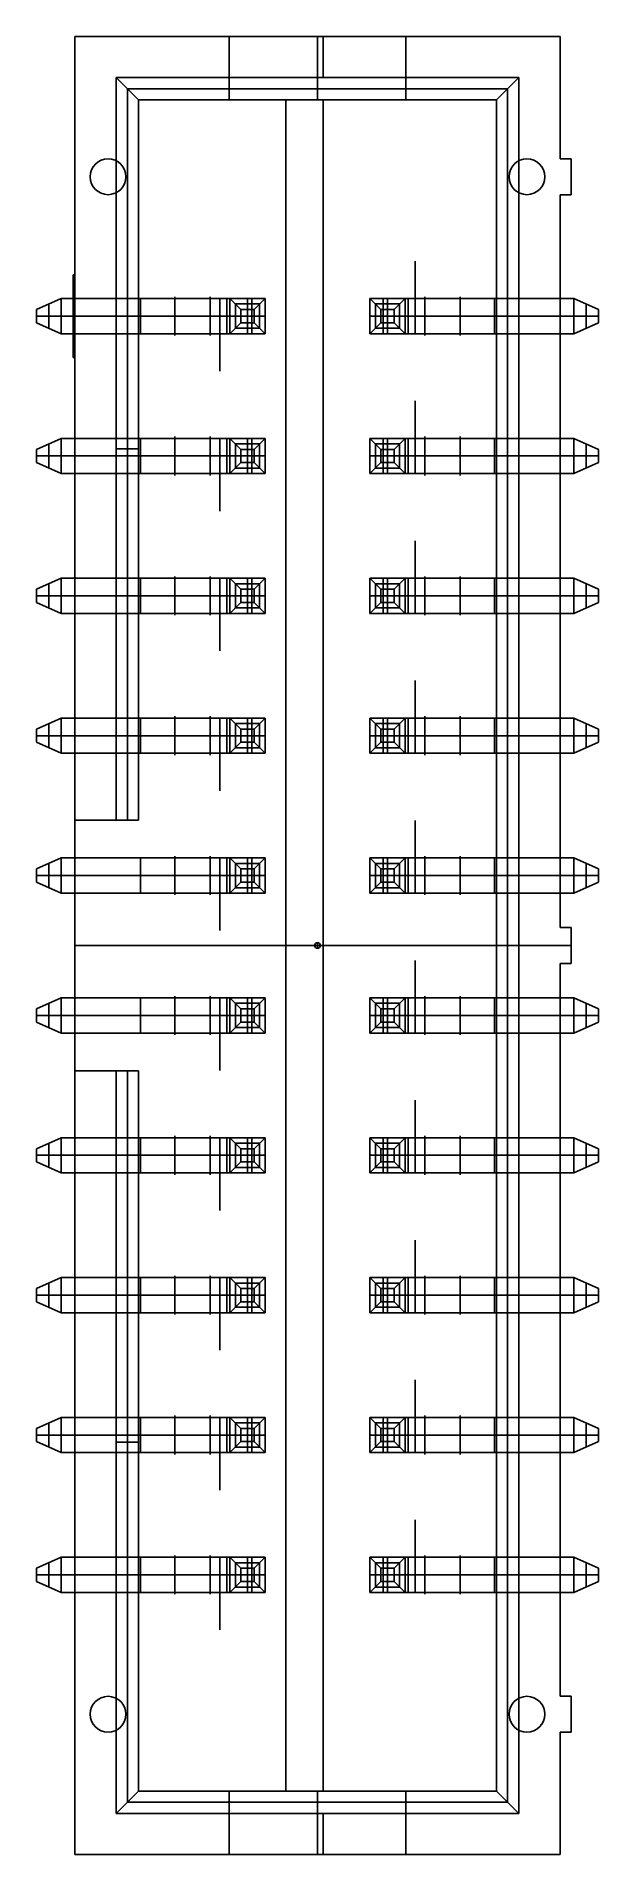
# Model space of a CAD drawing. Extents: x -5.1 to 5.1, y -16.5 to 16.5.
import ezdxf

# ---------------------------------------------------------------- set-up
doc = ezdxf.new("R2010")
doc.units = 0
doc.layers.add('DEFAULT', color=7, linetype='CONTINUOUS')
doc.layers.add('IGES_LEVEL_0', color=8, linetype='CONTINUOUS')

msp = doc.modelspace()

# ---------------------------------------------------------------- linework, layer by layer
at = {"layer": 'DEFAULT'}
for p, q in [((0.05, 0), (-0.05, 0)), ((0, -0.05), (0, 0.05))]:
    msp.add_line(p, q, dxfattribs=at)
msp.add_circle((0, 0), 0.05, dxfattribs=at)
at = {"layer": 'IGES_LEVEL_0'}
for p, q in [((1.6, 15.36), (1.6, 16.51)), ((4.4, 16.51), (-4.4, 16.51)), ((-4.4, 16.51), (-4.4, 2.275)), ((-4.4, 16.51), (-4.4, -16.51)), ((-1.6, 16.51), (-4.4, 16.51)), ((-4.4, 2.275), (-4.4, 16.51)), ((-4.4, 16.51), (-4.4, -16.51)), ((-4.4, 16.51), (-4.4, 2.275)), ((4.4, 16.51), (-4.4, 16.51)), ((-4.4, 16.51), (-4.4, 2.275)), ((-1.6, 16.51), (-4.4, 16.51)), ((-4.4, 16.51), (4.4, 16.51)), ((-1.6, 16.51), (-4.4, 16.51)), ((-1.6, 16.51), (-4.4, 16.51)), ((-4.4, 16.51), (-4.4, -16.51)), ((1.6, 16.51), (-1.6, 16.51)), ((-1.6, 16.51), (-1.6, 15.36)), ((-1.6, 16.51), (-1.6, 15.36)), ((-1.6, 16.51), (-1.6, 15.36)), ((-1.6, 15.36), (-1.6, 16.51)), ((-1.6, 16.51), (-1.6, 15.36)), ((1.6, 16.51), (-1.6, 16.51)), ((1.6, 16.51), (-1.6, 16.51)), ((-1.6, 16.51), (-1.6, 15.36)), ((-1.6, 15.36), (-1.6, 16.51)), ((0, 16.51), (0, 15.36)), ((0.1, 16.51), (0.1, 15.76)), ((1.6, 15.36), (1.6, 16.51)), ((1.6, 16.51), (1.6, 15.36)), ((4.4, 16.51), (1.6, 16.51)), ((1.6, 15.36), (1.6, 16.51)), ((1.6, 16.51), (1.6, 15.36)), ((4.4, 16.51), (1.6, 16.51)), ((4.4, 16.51), (1.6, 16.51)), ((1.6, 15.36), (1.6, 16.51)), ((4.4, 16.51), (1.6, 16.51)), ((1.6, 16.51), (1.6, 15.36)), ((4.4, 14.285), (4.4, 16.51)), ((4.4, 14.285), (4.4, 16.51)), ((4.4, 14.285), (4.4, 16.51)), ((4.4, 16.51), (4.4, 14.285)), ((4.4, 14.285), (4.4, 16.51)), ((4.4, 14.285), (4.4, 16.51)), ((4.4, 14.285), (4.4, 16.51)), ((3.65, 15.76), (-3.65, 15.76)), ((-3.65, 15.76), (-3.25, 15.36)), ((-3.65, 15.76), (-3.65, 2.275)), ((3.65, 15.76), (-3.65, 15.76)), ((-3.65, 15.76), (-3.25, 15.36)), ((-3.65, 15.76), (-3.65, 2.275)), ((-3.25, 15.36), (-3.65, 15.76)), ((-3.65, 2.275), (-3.65, 15.76)), ((-3.65, 15.76), (3.65, 15.76)), ((3.45, 15.56), (-3.45, 15.56)), ((-3.45, 15.56), (-3.45, 2.275)), ((0, 15.76), (0, 15.36)), ((3.65, 15.76), (3.25, 15.36)), ((3.65, 15.76), (3.25, 15.36)), ((3.25, 15.36), (3.65, 15.76)), ((3.45, -15.56), (3.45, 15.56)), ((3.65, -15.76), (3.65, 15.76)), ((3.65, -15.76), (3.65, 15.76)), ((3.65, 15.76), (3.65, -15.76)), ((-3.25, 15.36), (3.25, 15.36)), ((-3.25, 2.275), (-3.25, 15.36)), ((-1.6, 15.36), (-3.25, 15.36)), ((-3.25, 15.36), (-3.25, 2.275)), ((-3.25, 15.36), (3.25, 15.36)), ((-3.25, 2.275), (-3.25, 15.36)), ((-3.25, 2.275), (-3.25, 15.36)), ((-3.25, 15.36), (-3.25, 2.275)), ((-3.25, 15.36), (-3.25, 2.275)), ((-1.6, 15.36), (-3.25, 15.36)), ((-3.25, 15.36), (3.25, 15.36)), ((-1.6, 15.36), (-3.25, 15.36)), ((-1.6, 15.36), (-3.25, 15.36)), ((-3.25, 15.36), (-3.25, 2.275)), ((-1.6, 15.36), (1.6, 15.36)), ((1.6, 15.36), (-1.6, 15.36)), ((-1.6, 15.36), (1.6, 15.36)), ((-1.6, 15.36), (1.6, 15.36)), ((1.6, 15.36), (-1.6, 15.36)), ((-1.6, 15.36), (1.6, 15.36)), ((1.6, 15.36), (-1.6, 15.36)), ((-1.6, 15.36), (1.6, 15.36)), ((1.6, 15.36), (-1.6, 15.36)), ((1.6, 15.36), (-1.6, 15.36)), ((-0.575, 15.36), (-0.575, -15.36)), ((0.1, 15.36), (0.1, -15.36)), ((3.25, 15.36), (1.6, 15.36)), ((3.25, 15.36), (1.6, 15.36)), ((3.25, 15.36), (1.6, 15.36)), ((3.25, 15.36), (1.6, 15.36)), ((3.25, 15.36), (3.25, -15.36)), ((3.25, -15.36), (3.25, 15.36)), ((3.25, 15.36), (3.25, -15.36)), ((3.25, -15.36), (3.25, 15.36)), ((3.25, -15.36), (3.25, 15.36)), ((3.25, 15.36), (3.25, -15.36)), ((3.25, -15.36), (3.25, 15.36)), ((4.6, 14.285), (4.4, 14.285)), ((4.6, 14.285), (4.4, 14.285)), ((4.4, 14.285), (4.6, 14.285)), ((4.6, 14.285), (4.4, 14.285)), ((4.6, 14.285), (4.4, 14.285)), ((4.6, 14.285), (4.4, 14.285)), ((4.6, 14.285), (4.4, 14.285)), ((4.6, 13.635), (4.6, 14.285)), ((4.6, 13.635), (4.6, 14.285)), ((4.6, 13.635), (4.6, 14.285)), ((4.6, 14.285), (4.6, 13.635)), ((4.6, 13.635), (4.6, 14.285)), ((4.6, 13.635), (4.6, 14.285)), ((4.6, 13.635), (4.6, 14.285)), ((4.4, 0.325), (4.4, 13.635)), ((4.4, 13.635), (4.6, 13.635)), ((4.4, 13.635), (4.6, 13.635)), ((4.4, 0.325), (4.4, 13.635)), ((4.4, 13.635), (4.6, 13.635)), ((4.6, 13.635), (4.4, 13.635)), ((4.4, 13.635), (4.6, 13.635)), ((4.4, 0.325), (4.4, 13.635)), ((4.4, 13.635), (4.4, 0.325)), ((4.4, 0.325), (4.4, 13.635)), ((4.4, 0.325), (4.4, 13.635)), ((4.4, 13.635), (4.6, 13.635)), ((4.4, 0.325), (4.4, 13.635)), ((4.4, 13.635), (4.6, 13.635)), ((1.77, 12.43), (1.77, 11.43)), ((1.77, 12.43), (1.77, 11.43)), ((1.77, 12.43), (1.77, 11.43)), ((1.77, 12.43), (1.77, 11.43)), ((-4.43, 10.68), (-4.43, 12.18)), ((-4.43, 12.18), (-4.43, 11.43)), ((-4.4, 12.18), (-4.43, 12.18)), ((-4.43, 12.18), (-4.43, 11.43)), ((-4.43, 10.68), (-4.43, 12.18)), ((-4.4, 12.18), (-4.43, 12.18)), ((-4.43, 12.18), (-4.43, 10.68)), ((-4.43, 11.43), (-4.43, 12.18)), ((-4.43, 12.18), (-4.4, 12.18)), ((-4.415, 10.68), (-4.415, 12.18)), ((-4.415, 12.18), (-4.415, 11.43)), ((-4.4, 10.68), (-4.4, 12.18)), ((-4.4, 12.18), (-4.4, 11.43)), ((-4.4, 10.68), (-4.4, 12.18)), ((-4.4, 12.18), (-4.4, 11.43)), ((-4.4, 11.43), (-4.4, 12.18)), ((-4.4, 12.18), (-4.4, 10.68)), ((-5.1, 11.55), (-4.65, 11.75)), ((-5.1, 11.55), (-4.65, 11.75)), ((-5.1, 11.55), (-4.65, 11.75)), ((-5.1, 11.55), (-4.65, 11.75)), ((-4.65, 11.75), (-4.65, 11.11)), ((-4.65, 11.11), (-4.65, 11.75)), ((-1.77, 11.75), (-4.65, 11.75)), ((-1.77, 11.75), (-4.65, 11.75)), ((-4.65, 11.75), (-4.65, 11.11)), ((-4.65, 11.11), (-4.65, 11.75)), ((-1.77, 11.75), (-4.65, 11.75)), ((-1.77, 11.75), (-4.65, 11.75)), ((-4.43, 11.805), (-4.43, 11.055)), ((-4.4, 11.805), (-4.43, 11.805)), ((-2.59, 11.078), (-2.59, 11.782)), ((-2.59, 11.078), (-2.59, 11.782)), ((-1.95, 11.078), (-1.95, 11.782)), ((-1.95, 11.078), (-1.95, 11.782)), ((-1.77, 11.75), (-1.77, 11.11)), ((-1.77, 11.11), (-1.77, 11.75)), ((-0.95, 11.75), (-1.77, 11.75)), ((-1.59, 11.75), (-1.77, 11.75)), ((-1.77, 11.75), (-1.77, 11.11)), ((-1.77, 11.11), (-1.77, 11.75)), ((-0.95, 11.75), (-1.77, 11.75)), ((-1.59, 11.75), (-1.77, 11.75)), ((-1.59, 11.75), (-0.95, 11.75)), ((-1.39, 11.55), (-1.59, 11.75)), ((-1.59, 11.11), (-1.59, 11.75)), ((-1.59, 11.11), (-1.59, 11.75)), ((-1.59, 11.11), (-1.59, 11.75)), ((-1.59, 11.75), (-0.95, 11.75)), ((-1.59, 11.75), (-1.59, 11.11)), ((-0.95, 11.75), (-1.59, 11.75)), ((-1.59, 11.75), (-0.95, 11.75)), ((-1.39, 11.55), (-1.59, 11.75)), ((-1.59, 11.11), (-1.59, 11.75)), ((-1.59, 11.11), (-1.59, 11.75)), ((-1.59, 11.75), (-0.95, 11.75)), ((-1.59, 11.11), (-1.59, 11.75)), ((-1.59, 11.75), (-1.59, 11.11)), ((-1.59, 11.11), (-1.59, 11.75)), ((-1.59, 11.75), (-1.59, 11.11)), ((-0.95, 11.75), (-1.59, 11.75)), ((-1.59, 11.75), (-0.95, 11.75)), ((-0.95, 11.75), (-1.59, 11.75)), ((-1.59, 11.75), (-0.95, 11.75)), ((-1.59, 11.11), (-1.59, 11.75)), ((-1.15, 11.55), (-0.95, 11.75)), ((-1.15, 11.55), (-0.95, 11.75)), ((-0.95, 11.75), (-0.95, 11.11)), ((-0.95, 11.11), (-0.95, 11.75)), ((-0.95, 11.75), (-0.95, 11.11)), ((-0.95, 11.11), (-0.95, 11.75)), ((-0.95, 11.75), (-0.95, 11.11)), ((-0.95, 11.11), (-0.95, 11.75)), ((-0.95, 11.75), (-0.95, 11.11)), ((-0.95, 11.11), (-0.95, 11.75)), ((-0.95, 11.75), (-0.95, 11.11)), ((-0.95, 11.11), (-0.95, 11.75)), ((-0.95, 11.75), (-0.95, 11.11)), ((1.15, 11.55), (0.95, 11.75)), ((0.95, 11.11), (0.95, 11.75)), ((0.95, 11.75), (1.59, 11.75)), ((0.95, 11.75), (0.95, 11.11)), ((1.77, 11.75), (0.95, 11.75)), ((0.95, 11.11), (0.95, 11.75)), ((0.95, 11.75), (1.59, 11.75)), ((0.95, 11.75), (0.95, 11.11)), ((1.59, 11.75), (0.95, 11.75)), ((1.15, 11.55), (0.95, 11.75)), ((0.95, 11.11), (0.95, 11.75)), ((0.95, 11.75), (1.59, 11.75)), ((0.95, 11.75), (0.95, 11.11)), ((1.77, 11.75), (0.95, 11.75)), ((0.95, 11.75), (0.95, 11.11)), ((0.95, 11.11), (0.95, 11.75)), ((0.95, 11.75), (0.95, 11.11)), ((1.59, 11.75), (0.95, 11.75)), ((0.95, 11.75), (1.59, 11.75)), ((1.59, 11.75), (0.95, 11.75)), ((0.95, 11.75), (1.59, 11.75)), ((0.95, 11.11), (0.95, 11.75)), ((0.95, 11.75), (1.59, 11.75)), ((0.95, 11.11), (0.95, 11.75)), ((1.39, 11.55), (1.59, 11.75)), ((1.39, 11.55), (1.59, 11.75)), ((1.59, 11.75), (1.59, 11.11)), ((1.59, 11.75), (1.77, 11.75)), ((1.59, 11.75), (1.59, 11.11)), ((1.59, 11.75), (1.59, 11.11)), ((1.59, 11.11), (1.59, 11.75)), ((1.59, 11.75), (1.59, 11.11)), ((1.59, 11.75), (1.77, 11.75)), ((1.59, 11.75), (1.59, 11.11)), ((1.59, 11.11), (1.59, 11.75)), ((1.59, 11.75), (1.59, 11.11)), ((1.59, 11.11), (1.59, 11.75)), ((1.59, 11.75), (1.59, 11.11)), ((1.59, 11.75), (1.59, 11.11)), ((1.77, 11.75), (4.65, 11.75)), ((1.77, 11.75), (1.77, 11.11)), ((1.77, 11.11), (1.77, 11.75)), ((1.77, 11.75), (4.65, 11.75)), ((1.77, 11.75), (4.65, 11.75)), ((1.77, 11.75), (1.77, 11.11)), ((1.77, 11.11), (1.77, 11.75)), ((1.77, 11.75), (4.65, 11.75)), ((1.95, 11.782), (1.95, 11.078)), ((1.95, 11.782), (1.95, 11.078)), ((2.59, 11.782), (2.59, 11.078)), ((2.59, 11.782), (2.59, 11.078)), ((4.65, 11.75), (4.65, 11.11)), ((5.1, 11.55), (4.65, 11.75)), ((5.1, 11.55), (4.65, 11.75)), ((4.65, 11.11), (4.65, 11.75)), ((4.65, 11.75), (4.65, 11.11)), ((5.1, 11.55), (4.65, 11.75)), ((5.1, 11.55), (4.65, 11.75)), ((4.65, 11.11), (4.65, 11.75)), ((-5.1, 11.31), (-5.1, 11.55)), ((-5.1, 11.55), (-5.1, 11.31)), ((-5.1, 11.31), (-5.1, 11.55)), ((-5.1, 11.55), (-5.1, 11.31)), ((-5.1, 11.31), (-4.65, 11.11)), ((-5.1, 11.31), (-4.65, 11.11)), ((-5.1, 11.31), (-4.65, 11.11)), ((-5.1, 11.31), (-4.65, 11.11)), ((-4.43, 11.43), (-4.43, 10.68)), ((-4.4, 11.43), (-4.43, 11.43)), ((-4.43, 11.43), (-4.43, 10.68)), ((-4.43, 10.68), (-4.43, 11.43)), ((-4.43, 11.43), (-4.4, 11.43)), ((-4.4, 11.43), (-4.43, 11.43)), ((-4.4, 11.43), (-4.43, 11.43)), ((-4.415, 11.43), (-4.415, 10.68)), ((-4.4, 11.43), (-4.4, 10.68)), ((-4.4, 11.43), (-4.4, 10.68)), ((-4.4, 10.68), (-4.4, 11.43)), ((-1.77, 10.43), (-1.77, 11.43)), ((-1.77, 10.43), (-1.77, 11.43)), ((-1.77, 10.43), (-1.77, 11.43)), ((-1.77, 10.43), (-1.77, 11.43)), ((-1.39, 11.31), (-1.59, 11.11)), ((-1.39, 11.31), (-1.59, 11.11)), ((-1.39, 11.55), (-1.15, 11.55)), ((-1.39, 11.31), (-1.39, 11.55)), ((-1.39, 11.55), (-1.15, 11.55)), ((-1.39, 11.31), (-1.39, 11.55)), ((-1.15, 11.31), (-1.39, 11.31)), ((-1.15, 11.31), (-1.39, 11.31)), ((-1.15, 11.55), (-1.15, 11.31)), ((-1.15, 11.55), (-1.15, 11.31)), ((-1.15, 11.31), (-0.95, 11.11)), ((-1.15, 11.31), (-0.95, 11.11)), ((1.15, 11.31), (0.95, 11.11)), ((1.15, 11.31), (0.95, 11.11)), ((1.15, 11.31), (1.15, 11.55)), ((1.15, 11.55), (1.39, 11.55)), ((1.15, 11.31), (1.15, 11.55)), ((1.15, 11.55), (1.39, 11.55)), ((1.39, 11.31), (1.15, 11.31)), ((1.39, 11.31), (1.15, 11.31)), ((1.39, 11.55), (1.39, 11.31)), ((1.39, 11.55), (1.39, 11.31)), ((1.39, 11.31), (1.59, 11.11)), ((1.39, 11.31), (1.59, 11.11)), ((5.1, 11.31), (4.65, 11.11)), ((5.1, 11.31), (4.65, 11.11)), ((5.1, 11.31), (4.65, 11.11)), ((5.1, 11.31), (4.65, 11.11)), ((5.1, 11.31), (5.1, 11.55)), ((5.1, 11.55), (5.1, 11.31)), ((5.1, 11.31), (5.1, 11.55)), ((5.1, 11.55), (5.1, 11.31)), ((-1.77, 11.11), (-4.65, 11.11)), ((-1.77, 11.11), (-4.65, 11.11)), ((-1.77, 11.11), (-4.65, 11.11)), ((-1.77, 11.11), (-4.65, 11.11)), ((-4.4, 11.055), (-4.43, 11.055)), ((-1.59, 11.11), (-1.77, 11.11)), ((-1.77, 11.11), (-0.95, 11.11)), ((-1.59, 11.11), (-1.77, 11.11)), ((-1.77, 11.11), (-0.95, 11.11)), ((-0.95, 11.11), (-1.59, 11.11)), ((-0.95, 11.11), (-1.59, 11.11)), ((-1.59, 11.11), (-0.95, 11.11)), ((-0.95, 11.11), (-1.59, 11.11)), ((-0.95, 11.11), (-1.59, 11.11)), ((-1.59, 11.11), (-0.95, 11.11)), ((-0.95, 11.11), (-1.59, 11.11)), ((-1.59, 11.11), (-0.95, 11.11)), ((-0.95, 11.11), (-1.59, 11.11)), ((1.59, 11.11), (0.95, 11.11)), ((0.95, 11.11), (1.77, 11.11)), ((1.59, 11.11), (0.95, 11.11)), ((0.95, 11.11), (1.59, 11.11)), ((1.59, 11.11), (0.95, 11.11)), ((0.95, 11.11), (1.77, 11.11)), ((0.95, 11.11), (1.59, 11.11)), ((1.59, 11.11), (0.95, 11.11)), ((0.95, 11.11), (1.59, 11.11)), ((1.59, 11.11), (0.95, 11.11)), ((1.59, 11.11), (0.95, 11.11)), ((1.59, 11.11), (1.77, 11.11)), ((1.59, 11.11), (1.77, 11.11)), ((1.77, 11.11), (4.65, 11.11)), ((1.77, 11.11), (4.65, 11.11)), ((1.77, 11.11), (4.65, 11.11)), ((1.77, 11.11), (4.65, 11.11)), ((-4.4, 10.68), (-4.43, 10.68)), ((-4.4, 10.68), (-4.43, 10.68)), ((-4.43, 10.68), (-4.4, 10.68)), ((1.77, 9.89), (1.77, 8.89)), ((1.77, 9.89), (1.77, 8.89)), ((-5.1, 9.01), (-4.65, 9.21)), ((-5.1, 9.01), (-4.65, 9.21)), ((-5.1, 8.77), (-5.1, 9.01)), ((-5.1, 9.01), (-5.1, 8.77)), ((-4.65, 9.21), (-4.65, 8.57)), ((-4.65, 8.57), (-4.65, 9.21)), ((-1.77, 9.21), (-4.65, 9.21)), ((-1.77, 9.21), (-4.65, 9.21)), ((-3.65, 9.018), (-3.25, 9.018)), ((-2.59, 8.538), (-2.59, 9.242)), ((-1.95, 8.538), (-1.95, 9.242)), ((-1.77, 9.21), (-1.77, 8.57)), ((-1.77, 8.57), (-1.77, 9.21)), ((-0.95, 9.21), (-1.77, 9.21)), ((-1.59, 9.21), (-1.77, 9.21)), ((-1.59, 9.21), (-0.95, 9.21)), ((-1.39, 9.01), (-1.59, 9.21)), ((-1.59, 8.57), (-1.59, 9.21)), ((-1.59, 8.57), (-1.59, 9.21)), ((-1.39, 9.01), (-1.15, 9.01)), ((-1.39, 8.77), (-1.39, 9.01)), ((-1.15, 9.01), (-0.95, 9.21)), ((-1.15, 9.01), (-1.15, 8.77)), ((-0.95, 9.21), (-0.95, 8.57)), ((-0.95, 8.57), (-0.95, 9.21)), ((1.15, 9.01), (0.95, 9.21)), ((0.95, 8.57), (0.95, 9.21)), ((0.95, 9.21), (1.59, 9.21)), ((0.95, 9.21), (0.95, 8.57)), ((1.77, 9.21), (0.95, 9.21)), ((1.15, 8.77), (1.15, 9.01)), ((1.15, 9.01), (1.39, 9.01)), ((1.39, 9.01), (1.59, 9.21)), ((1.39, 9.01), (1.39, 8.77)), ((1.59, 9.21), (1.59, 8.57)), ((1.59, 9.21), (1.77, 9.21)), ((1.59, 9.21), (1.59, 8.57)), ((1.77, 9.21), (4.65, 9.21)), ((1.77, 9.21), (1.77, 8.57)), ((1.77, 8.57), (1.77, 9.21)), ((1.77, 9.21), (4.65, 9.21)), ((1.95, 9.242), (1.95, 8.538)), ((2.59, 9.242), (2.59, 8.538)), ((4.65, 9.21), (4.65, 8.57)), ((5.1, 9.01), (4.65, 9.21)), ((5.1, 9.01), (4.65, 9.21)), ((4.65, 8.57), (4.65, 9.21)), ((5.1, 8.77), (5.1, 9.01)), ((5.1, 9.01), (5.1, 8.77)), ((-5.1, 8.77), (-4.65, 8.57)), ((-5.1, 8.77), (-4.65, 8.57)), ((-1.77, 7.89), (-1.77, 8.89)), ((-1.77, 7.89), (-1.77, 8.89)), ((-1.39, 8.77), (-1.59, 8.57)), ((-1.15, 8.77), (-1.39, 8.77)), ((-1.15, 8.77), (-0.95, 8.57)), ((1.15, 8.77), (0.95, 8.57)), ((1.39, 8.77), (1.15, 8.77)), ((1.39, 8.77), (1.59, 8.57)), ((5.1, 8.77), (4.65, 8.57)), ((5.1, 8.77), (4.65, 8.57)), ((-1.77, 8.57), (-4.65, 8.57)), ((-1.77, 8.57), (-4.65, 8.57)), ((-1.59, 8.57), (-1.77, 8.57)), ((-1.77, 8.57), (-0.95, 8.57)), ((-0.95, 8.57), (-1.59, 8.57)), ((1.59, 8.57), (0.95, 8.57)), ((0.95, 8.57), (1.77, 8.57)), ((1.59, 8.57), (1.77, 8.57)), ((1.77, 8.57), (4.65, 8.57)), ((1.77, 8.57), (4.65, 8.57)), ((1.77, 7.35), (1.77, 6.35)), ((1.77, 7.35), (1.77, 6.35)), ((-5.1, 6.47), (-4.65, 6.67)), ((-5.1, 6.47), (-4.65, 6.67)), ((-4.65, 6.67), (-4.65, 6.03)), ((-4.65, 6.03), (-4.65, 6.67)), ((-1.77, 6.67), (-4.65, 6.67)), ((-1.77, 6.67), (-4.65, 6.67)), ((-2.59, 5.998), (-2.59, 6.702)), ((-1.95, 5.998), (-1.95, 6.702)), ((-1.77, 6.67), (-1.77, 6.03)), ((-1.77, 6.03), (-1.77, 6.67)), ((-0.95, 6.67), (-1.77, 6.67)), ((-1.59, 6.67), (-1.77, 6.67)), ((-1.59, 6.67), (-0.95, 6.67)), ((-1.39, 6.47), (-1.59, 6.67)), ((-1.59, 6.03), (-1.59, 6.67)), ((-1.59, 6.03), (-1.59, 6.67)), ((-1.15, 6.47), (-0.95, 6.67)), ((-0.95, 6.67), (-0.95, 6.03)), ((-0.95, 6.03), (-0.95, 6.67)), ((1.15, 6.47), (0.95, 6.67)), ((0.95, 6.03), (0.95, 6.67)), ((0.95, 6.67), (1.59, 6.67)), ((0.95, 6.67), (0.95, 6.03)), ((1.77, 6.67), (0.95, 6.67)), ((1.39, 6.47), (1.59, 6.67)), ((1.59, 6.67), (1.59, 6.03)), ((1.59, 6.67), (1.77, 6.67)), ((1.59, 6.67), (1.59, 6.03)), ((1.77, 6.67), (4.65, 6.67)), ((1.77, 6.67), (1.77, 6.03)), ((1.77, 6.03), (1.77, 6.67)), ((1.77, 6.67), (4.65, 6.67)), ((1.95, 6.702), (1.95, 5.998)), ((2.59, 6.702), (2.59, 5.998)), ((4.65, 6.67), (4.65, 6.03)), ((5.1, 6.47), (4.65, 6.67)), ((5.1, 6.47), (4.65, 6.67)), ((4.65, 6.03), (4.65, 6.67)), ((-5.1, 6.23), (-5.1, 6.47)), ((-5.1, 6.47), (-5.1, 6.23)), ((-1.77, 5.35), (-1.77, 6.35)), ((-1.77, 5.35), (-1.77, 6.35)), ((-1.39, 6.47), (-1.15, 6.47)), ((-1.39, 6.23), (-1.39, 6.47)), ((-1.15, 6.47), (-1.15, 6.23)), ((1.15, 6.23), (1.15, 6.47)), ((1.15, 6.47), (1.39, 6.47)), ((1.39, 6.47), (1.39, 6.23)), ((5.1, 6.23), (5.1, 6.47)), ((5.1, 6.47), (5.1, 6.23)), ((-5.1, 6.23), (-4.65, 6.03)), ((-5.1, 6.23), (-4.65, 6.03)), ((-1.77, 6.03), (-4.65, 6.03)), ((-1.77, 6.03), (-4.65, 6.03)), ((-1.59, 6.03), (-1.77, 6.03)), ((-1.77, 6.03), (-0.95, 6.03)), ((-1.39, 6.23), (-1.59, 6.03)), ((-0.95, 6.03), (-1.59, 6.03)), ((-1.15, 6.23), (-1.39, 6.23)), ((-1.15, 6.23), (-0.95, 6.03)), ((1.15, 6.23), (0.95, 6.03)), ((1.59, 6.03), (0.95, 6.03)), ((0.95, 6.03), (1.77, 6.03)), ((1.39, 6.23), (1.15, 6.23)), ((1.39, 6.23), (1.59, 6.03)), ((1.59, 6.03), (1.77, 6.03)), ((1.77, 6.03), (4.65, 6.03)), ((1.77, 6.03), (4.65, 6.03)), ((5.1, 6.23), (4.65, 6.03)), ((5.1, 6.23), (4.65, 6.03)), ((1.77, 4.81), (1.77, 3.81)), ((1.77, 4.81), (1.77, 3.81)), ((-5.1, 3.93), (-4.65, 4.13)), ((-5.1, 3.93), (-4.65, 4.13)), ((-4.65, 4.13), (-4.65, 3.49)), ((-4.65, 3.49), (-4.65, 4.13)), ((-1.77, 4.13), (-4.65, 4.13)), ((-1.77, 4.13), (-4.65, 4.13)), ((-2.59, 3.458), (-2.59, 4.162)), ((-1.95, 3.458), (-1.95, 4.162)), ((-1.77, 4.13), (-1.77, 3.49)), ((-1.77, 3.49), (-1.77, 4.13)), ((-0.95, 4.13), (-1.77, 4.13)), ((-1.59, 4.13), (-1.77, 4.13)), ((-1.59, 4.13), (-0.95, 4.13)), ((-1.39, 3.93), (-1.59, 4.13)), ((-1.59, 3.49), (-1.59, 4.13)), ((-1.59, 3.49), (-1.59, 4.13)), ((-1.15, 3.93), (-0.95, 4.13)), ((-0.95, 4.13), (-0.95, 3.49)), ((-0.95, 3.49), (-0.95, 4.13)), ((1.15, 3.93), (0.95, 4.13)), ((0.95, 3.49), (0.95, 4.13)), ((0.95, 4.13), (1.59, 4.13)), ((0.95, 4.13), (0.95, 3.49)), ((1.77, 4.13), (0.95, 4.13)), ((1.39, 3.93), (1.59, 4.13)), ((1.59, 4.13), (1.59, 3.49)), ((1.59, 4.13), (1.77, 4.13)), ((1.59, 4.13), (1.59, 3.49)), ((1.77, 4.13), (4.65, 4.13)), ((1.77, 4.13), (1.77, 3.49)), ((1.77, 3.49), (1.77, 4.13)), ((1.77, 4.13), (4.65, 4.13)), ((1.95, 4.162), (1.95, 3.458)), ((2.59, 4.162), (2.59, 3.458)), ((4.65, 4.13), (4.65, 3.49)), ((5.1, 3.93), (4.65, 4.13)), ((5.1, 3.93), (4.65, 4.13)), ((4.65, 3.49), (4.65, 4.13)), ((-5.1, 3.69), (-5.1, 3.93)), ((-5.1, 3.93), (-5.1, 3.69)), ((-5.1, 3.69), (-4.65, 3.49)), ((-5.1, 3.69), (-4.65, 3.49)), ((-1.77, 2.81), (-1.77, 3.81)), ((-1.77, 2.81), (-1.77, 3.81)), ((-1.39, 3.69), (-1.59, 3.49)), ((-1.39, 3.93), (-1.15, 3.93)), ((-1.39, 3.69), (-1.39, 3.93)), ((-1.15, 3.69), (-1.39, 3.69)), ((-1.15, 3.93), (-1.15, 3.69)), ((-1.15, 3.69), (-0.95, 3.49)), ((1.15, 3.69), (0.95, 3.49)), ((1.15, 3.69), (1.15, 3.93)), ((1.15, 3.93), (1.39, 3.93)), ((1.39, 3.69), (1.15, 3.69)), ((1.39, 3.93), (1.39, 3.69)), ((1.39, 3.69), (1.59, 3.49)), ((5.1, 3.69), (4.65, 3.49)), ((5.1, 3.69), (4.65, 3.49)), ((5.1, 3.69), (5.1, 3.93)), ((5.1, 3.93), (5.1, 3.69)), ((-1.77, 3.49), (-4.65, 3.49)), ((-1.77, 3.49), (-4.65, 3.49)), ((-1.59, 3.49), (-1.77, 3.49)), ((-1.77, 3.49), (-0.95, 3.49)), ((-0.95, 3.49), (-1.59, 3.49)), ((1.59, 3.49), (0.95, 3.49)), ((0.95, 3.49), (1.77, 3.49)), ((1.59, 3.49), (1.77, 3.49)), ((1.77, 3.49), (4.65, 3.49)), ((1.77, 3.49), (4.65, 3.49)), ((-4.4, 2.275), (-4.4, -2.275)), ((-4.4, 2.275), (-3.65, 2.275)), ((-3.25, 2.275), (-4.4, 2.275)), ((-4.4, 2.275), (-3.65, 2.275)), ((-3.25, 2.275), (-4.4, 2.275)), ((-3.25, 2.275), (-4.4, 2.275)), ((-4.4, -2.275), (-4.4, 2.275)), ((-4.4, 2.275), (-3.65, 2.275)), ((-3.25, 2.275), (-4.4, 2.275)), ((-4.4, 2.275), (-4.4, -2.275)), ((-3.65, 2.275), (-3.25, 2.275)), ((-3.65, 2.275), (-3.25, 2.275)), ((-3.65, 2.275), (-3.25, 2.275)), ((1.77, 2.27), (1.77, 1.27)), ((1.77, 2.27), (1.77, 1.27)), ((-5.1, 1.39), (-4.65, 1.59)), ((-5.1, 1.39), (-4.65, 1.59)), ((-5.1, 1.15), (-5.1, 1.39)), ((-5.1, 1.39), (-5.1, 1.15)), ((-4.65, 1.59), (-4.65, 0.95)), ((-4.65, 0.95), (-4.65, 1.59)), ((-1.77, 1.59), (-4.65, 1.59)), ((-1.77, 1.59), (-4.65, 1.59)), ((-2.59, 0.918), (-2.59, 1.622)), ((-1.95, 0.918), (-1.95, 1.622)), ((-1.77, 1.59), (-1.77, 0.95)), ((-1.77, 0.95), (-1.77, 1.59)), ((-0.95, 1.59), (-1.77, 1.59)), ((-1.59, 1.59), (-1.77, 1.59)), ((-1.59, 1.59), (-0.95, 1.59)), ((-1.39, 1.39), (-1.59, 1.59)), ((-1.59, 0.95), (-1.59, 1.59)), ((-1.59, 0.95), (-1.59, 1.59)), ((-1.39, 1.39), (-1.15, 1.39)), ((-1.39, 1.15), (-1.39, 1.39)), ((-1.15, 1.39), (-0.95, 1.59)), ((-1.15, 1.39), (-1.15, 1.15)), ((-0.95, 1.59), (-0.95, 0.95)), ((-0.95, 0.95), (-0.95, 1.59)), ((1.15, 1.39), (0.95, 1.59)), ((0.95, 0.95), (0.95, 1.59)), ((0.95, 1.59), (1.59, 1.59)), ((0.95, 1.59), (0.95, 0.95)), ((1.77, 1.59), (0.95, 1.59)), ((1.15, 1.15), (1.15, 1.39)), ((1.15, 1.39), (1.39, 1.39)), ((1.39, 1.39), (1.59, 1.59)), ((1.39, 1.39), (1.39, 1.15)), ((1.59, 1.59), (1.59, 0.95)), ((1.59, 1.59), (1.77, 1.59)), ((1.59, 1.59), (1.59, 0.95)), ((1.77, 1.59), (4.65, 1.59)), ((1.77, 1.59), (1.77, 0.95)), ((1.77, 0.95), (1.77, 1.59)), ((1.77, 1.59), (4.65, 1.59)), ((1.95, 1.622), (1.95, 0.918)), ((2.59, 1.622), (2.59, 0.918)), ((4.65, 1.59), (4.65, 0.95)), ((5.1, 1.39), (4.65, 1.59)), ((5.1, 1.39), (4.65, 1.59)), ((4.65, 0.95), (4.65, 1.59)), ((5.1, 1.15), (5.1, 1.39)), ((5.1, 1.39), (5.1, 1.15)), ((-5.1, 1.15), (-4.65, 0.95)), ((-5.1, 1.15), (-4.65, 0.95)), ((-1.77, 0.27), (-1.77, 1.27)), ((-1.77, 0.27), (-1.77, 1.27)), ((-1.39, 1.15), (-1.59, 0.95)), ((-1.15, 1.15), (-1.39, 1.15)), ((-1.15, 1.15), (-0.95, 0.95)), ((1.15, 1.15), (0.95, 0.95)), ((1.39, 1.15), (1.15, 1.15)), ((1.39, 1.15), (1.59, 0.95)), ((5.1, 1.15), (4.65, 0.95)), ((5.1, 1.15), (4.65, 0.95)), ((-1.77, 0.95), (-4.65, 0.95)), ((-1.77, 0.95), (-4.65, 0.95)), ((-1.59, 0.95), (-1.77, 0.95)), ((-1.77, 0.95), (-0.95, 0.95)), ((-0.95, 0.95), (-1.59, 0.95)), ((1.59, 0.95), (0.95, 0.95)), ((0.95, 0.95), (1.77, 0.95)), ((1.59, 0.95), (1.77, 0.95)), ((1.77, 0.95), (4.65, 0.95)), ((1.77, 0.95), (4.65, 0.95)), ((-4.4, 0), (3.25, 0)), ((-4.4, 0), (4.6, 0)), ((3.65, 0), (4.6, 0)), ((4.6, 0.325), (4.4, 0.325)), ((4.6, 0.325), (4.4, 0.325)), ((4.4, 0.325), (4.6, 0.325)), ((4.6, 0.325), (4.4, 0.325)), ((4.6, 0.325), (4.4, 0.325)), ((4.6, 0.325), (4.4, 0.325)), ((4.6, 0.325), (4.4, 0.325)), ((4.6, -0.325), (4.6, 0.325)), ((4.6, -0.325), (4.6, 0.325)), ((4.6, -0.325), (4.6, 0.325)), ((4.6, 0.325), (4.6, -0.325)), ((4.6, -0.325), (4.6, 0.325)), ((4.6, -0.325), (4.6, 0.325)), ((4.6, -0.325), (4.6, 0.325)), ((1.77, -0.27), (1.77, -1.27)), ((1.77, -0.27), (1.77, -1.27)), ((3.65, 0), (3.25, 0)), ((4.4, -13.635), (4.4, -0.325)), ((4.4, -0.325), (4.6, -0.325)), ((4.4, -0.325), (4.6, -0.325)), ((4.4, -13.635), (4.4, -0.325)), ((4.4, -0.325), (4.6, -0.325)), ((4.6, -0.325), (4.4, -0.325)), ((4.4, -0.325), (4.6, -0.325)), ((4.4, -0.325), (4.4, -13.635)), ((4.4, -13.635), (4.4, -0.325)), ((4.4, -13.635), (4.4, -0.325)), ((4.4, -13.635), (4.4, -0.325)), ((4.4, -0.325), (4.6, -0.325)), ((4.4, -13.635), (4.4, -0.325)), ((4.4, -0.325), (4.6, -0.325)), ((-5.1, -1.15), (-4.65, -0.95)), ((-5.1, -1.15), (-4.65, -0.95)), ((-4.65, -0.95), (-4.65, -1.59)), ((-4.65, -1.59), (-4.65, -0.95)), ((-1.77, -0.95), (-4.65, -0.95)), ((-1.77, -0.95), (-4.65, -0.95)), ((-2.59, -1.622), (-2.59, -0.918)), ((-1.95, -1.622), (-1.95, -0.918)), ((-1.77, -0.95), (-1.77, -1.59)), ((-1.77, -1.59), (-1.77, -0.95)), ((-0.95, -0.95), (-1.77, -0.95)), ((-1.59, -0.95), (-1.77, -0.95)), ((-1.59, -0.95), (-0.95, -0.95)), ((-1.39, -1.15), (-1.59, -0.95)), ((-1.59, -1.59), (-1.59, -0.95)), ((-1.59, -1.59), (-1.59, -0.95)), ((-1.15, -1.15), (-0.95, -0.95)), ((-0.95, -0.95), (-0.95, -1.59)), ((-0.95, -1.59), (-0.95, -0.95)), ((1.15, -1.15), (0.95, -0.95)), ((0.95, -1.59), (0.95, -0.95)), ((0.95, -0.95), (1.59, -0.95)), ((0.95, -0.95), (0.95, -1.59)), ((1.77, -0.95), (0.95, -0.95)), ((1.39, -1.15), (1.59, -0.95)), ((1.59, -0.95), (1.59, -1.59)), ((1.59, -0.95), (1.77, -0.95)), ((1.59, -0.95), (1.59, -1.59)), ((1.77, -0.95), (4.65, -0.95)), ((1.77, -0.95), (1.77, -1.59)), ((1.77, -1.59), (1.77, -0.95)), ((1.77, -0.95), (4.65, -0.95)), ((1.95, -0.918), (1.95, -1.622)), ((2.59, -0.918), (2.59, -1.622)), ((4.65, -0.95), (4.65, -1.59)), ((5.1, -1.15), (4.65, -0.95)), ((5.1, -1.15), (4.65, -0.95)), ((4.65, -1.59), (4.65, -0.95)), ((-5.1, -1.39), (-5.1, -1.15)), ((-5.1, -1.15), (-5.1, -1.39)), ((-1.77, -2.27), (-1.77, -1.27)), ((-1.77, -2.27), (-1.77, -1.27)), ((-1.39, -1.15), (-1.15, -1.15)), ((-1.39, -1.39), (-1.39, -1.15)), ((-1.15, -1.15), (-1.15, -1.39)), ((1.15, -1.39), (1.15, -1.15)), ((1.15, -1.15), (1.39, -1.15)), ((1.39, -1.15), (1.39, -1.39)), ((5.1, -1.39), (5.1, -1.15)), ((5.1, -1.15), (5.1, -1.39)), ((-5.1, -1.39), (-4.65, -1.59)), ((-5.1, -1.39), (-4.65, -1.59)), ((-1.77, -1.59), (-4.65, -1.59)), ((-1.77, -1.59), (-4.65, -1.59)), ((-1.59, -1.59), (-1.77, -1.59)), ((-1.77, -1.59), (-0.95, -1.59)), ((-1.39, -1.39), (-1.59, -1.59)), ((-0.95, -1.59), (-1.59, -1.59)), ((-1.15, -1.39), (-1.39, -1.39)), ((-1.15, -1.39), (-0.95, -1.59)), ((1.15, -1.39), (0.95, -1.59)), ((1.59, -1.59), (0.95, -1.59)), ((0.95, -1.59), (1.77, -1.59)), ((1.39, -1.39), (1.15, -1.39)), ((1.39, -1.39), (1.59, -1.59)), ((1.59, -1.59), (1.77, -1.59)), ((1.77, -1.59), (4.65, -1.59)), ((1.77, -1.59), (4.65, -1.59)), ((5.1, -1.39), (4.65, -1.59)), ((5.1, -1.39), (4.65, -1.59)), ((-3.65, -2.275), (-4.4, -2.275)), ((-4.4, -2.275), (-4.4, -16.51)), ((-4.4, -2.275), (-3.25, -2.275)), ((-4.4, -16.51), (-4.4, -2.275)), ((-4.4, -2.275), (-4.4, -16.51)), ((-3.65, -2.275), (-4.4, -2.275)), ((-4.4, -2.275), (-4.4, -16.51)), ((-3.65, -2.275), (-4.4, -2.275)), ((-4.4, -2.275), (-3.25, -2.275)), ((-4.4, -2.275), (-3.25, -2.275)), ((-4.4, -2.275), (-3.25, -2.275)), ((-3.25, -2.275), (-3.65, -2.275)), ((-3.65, -2.275), (-3.65, -15.76)), ((-3.65, -2.275), (-3.65, -15.76)), ((-3.25, -2.275), (-3.65, -2.275)), ((-3.65, -15.76), (-3.65, -2.275)), ((-3.25, -2.275), (-3.65, -2.275)), ((-3.45, -2.275), (-3.45, -15.56)), ((-3.25, -15.36), (-3.25, -2.275)), ((-3.25, -2.275), (-3.25, -15.36)), ((-3.25, -15.36), (-3.25, -2.275)), ((-3.25, -2.275), (-3.25, -15.36)), ((-3.25, -15.36), (-3.25, -2.275)), ((-3.25, -2.275), (-3.25, -15.36)), ((-3.25, -2.275), (-3.25, -15.36)), ((1.77, -2.81), (1.77, -3.81)), ((1.77, -2.81), (1.77, -3.81)), ((-5.1, -3.69), (-4.65, -3.49)), ((-5.1, -3.69), (-4.65, -3.49)), ((-4.65, -3.49), (-4.65, -4.13)), ((-4.65, -4.13), (-4.65, -3.49)), ((-1.77, -3.49), (-4.65, -3.49)), ((-1.77, -3.49), (-4.65, -3.49)), ((-2.59, -4.162), (-2.59, -3.458)), ((-1.95, -4.162), (-1.95, -3.458)), ((-1.77, -3.49), (-1.77, -4.13)), ((-1.77, -4.13), (-1.77, -3.49)), ((-0.95, -3.49), (-1.77, -3.49)), ((-1.59, -3.49), (-1.77, -3.49)), ((-1.59, -3.49), (-0.95, -3.49)), ((-1.39, -3.69), (-1.59, -3.49)), ((-1.59, -4.13), (-1.59, -3.49)), ((-1.59, -4.13), (-1.59, -3.49)), ((-1.15, -3.69), (-0.95, -3.49)), ((-0.95, -3.49), (-0.95, -4.13)), ((-0.95, -4.13), (-0.95, -3.49)), ((1.15, -3.69), (0.95, -3.49)), ((0.95, -4.13), (0.95, -3.49)), ((0.95, -3.49), (1.59, -3.49)), ((0.95, -3.49), (0.95, -4.13)), ((1.77, -3.49), (0.95, -3.49)), ((1.39, -3.69), (1.59, -3.49)), ((1.59, -3.49), (1.59, -4.13)), ((1.59, -3.49), (1.77, -3.49)), ((1.59, -3.49), (1.59, -4.13)), ((1.77, -3.49), (4.65, -3.49)), ((1.77, -3.49), (1.77, -4.13)), ((1.77, -4.13), (1.77, -3.49)), ((1.77, -3.49), (4.65, -3.49)), ((1.95, -3.458), (1.95, -4.162)), ((2.59, -3.458), (2.59, -4.162)), ((4.65, -3.49), (4.65, -4.13)), ((5.1, -3.69), (4.65, -3.49)), ((5.1, -3.69), (4.65, -3.49)), ((4.65, -4.13), (4.65, -3.49)), ((-5.1, -3.93), (-5.1, -3.69)), ((-5.1, -3.69), (-5.1, -3.93)), ((-5.1, -3.93), (-4.65, -4.13)), ((-5.1, -3.93), (-4.65, -4.13)), ((-1.77, -4.81), (-1.77, -3.81)), ((-1.77, -4.81), (-1.77, -3.81)), ((-1.39, -3.93), (-1.59, -4.13)), ((-1.39, -3.69), (-1.15, -3.69)), ((-1.39, -3.93), (-1.39, -3.69)), ((-1.15, -3.93), (-1.39, -3.93)), ((-1.15, -3.69), (-1.15, -3.93)), ((-1.15, -3.93), (-0.95, -4.13)), ((1.15, -3.93), (0.95, -4.13)), ((1.15, -3.93), (1.15, -3.69)), ((1.15, -3.69), (1.39, -3.69)), ((1.39, -3.93), (1.15, -3.93)), ((1.39, -3.69), (1.39, -3.93)), ((1.39, -3.93), (1.59, -4.13)), ((5.1, -3.93), (4.65, -4.13)), ((5.1, -3.93), (4.65, -4.13)), ((5.1, -3.93), (5.1, -3.69)), ((5.1, -3.69), (5.1, -3.93)), ((-1.77, -4.13), (-4.65, -4.13)), ((-1.77, -4.13), (-4.65, -4.13)), ((-1.59, -4.13), (-1.77, -4.13)), ((-1.77, -4.13), (-0.95, -4.13)), ((-0.95, -4.13), (-1.59, -4.13)), ((1.59, -4.13), (0.95, -4.13)), ((0.95, -4.13), (1.77, -4.13)), ((1.59, -4.13), (1.77, -4.13)), ((1.77, -4.13), (4.65, -4.13)), ((1.77, -4.13), (4.65, -4.13)), ((1.77, -5.35), (1.77, -6.35)), ((1.77, -5.35), (1.77, -6.35)), ((-5.1, -6.23), (-4.65, -6.03)), ((-5.1, -6.23), (-4.65, -6.03)), ((-5.1, -6.47), (-5.1, -6.23)), ((-5.1, -6.23), (-5.1, -6.47)), ((-4.65, -6.03), (-4.65, -6.67)), ((-4.65, -6.67), (-4.65, -6.03)), ((-1.77, -6.03), (-4.65, -6.03)), ((-1.77, -6.03), (-4.65, -6.03)), ((-2.59, -6.702), (-2.59, -5.998)), ((-1.95, -6.702), (-1.95, -5.998)), ((-1.77, -6.03), (-1.77, -6.67)), ((-1.77, -6.67), (-1.77, -6.03)), ((-0.95, -6.03), (-1.77, -6.03)), ((-1.59, -6.03), (-1.77, -6.03)), ((-1.59, -6.03), (-0.95, -6.03)), ((-1.39, -6.23), (-1.59, -6.03)), ((-1.59, -6.67), (-1.59, -6.03)), ((-1.59, -6.67), (-1.59, -6.03)), ((-1.39, -6.23), (-1.15, -6.23)), ((-1.39, -6.47), (-1.39, -6.23)), ((-1.15, -6.23), (-0.95, -6.03)), ((-1.15, -6.23), (-1.15, -6.47)), ((-0.95, -6.03), (-0.95, -6.67)), ((-0.95, -6.67), (-0.95, -6.03)), ((1.15, -6.23), (0.95, -6.03)), ((0.95, -6.67), (0.95, -6.03)), ((0.95, -6.03), (1.59, -6.03)), ((0.95, -6.03), (0.95, -6.67)), ((1.77, -6.03), (0.95, -6.03)), ((1.15, -6.47), (1.15, -6.23)), ((1.15, -6.23), (1.39, -6.23)), ((1.39, -6.23), (1.59, -6.03)), ((1.39, -6.23), (1.39, -6.47)), ((1.59, -6.03), (1.59, -6.67)), ((1.59, -6.03), (1.77, -6.03)), ((1.59, -6.03), (1.59, -6.67)), ((1.77, -6.03), (4.65, -6.03)), ((1.77, -6.03), (1.77, -6.67)), ((1.77, -6.67), (1.77, -6.03)), ((1.77, -6.03), (4.65, -6.03)), ((1.95, -5.998), (1.95, -6.702)), ((2.59, -5.998), (2.59, -6.702)), ((4.65, -6.03), (4.65, -6.67)), ((5.1, -6.23), (4.65, -6.03)), ((5.1, -6.23), (4.65, -6.03)), ((4.65, -6.67), (4.65, -6.03)), ((5.1, -6.47), (5.1, -6.23)), ((5.1, -6.23), (5.1, -6.47)), ((-5.1, -6.47), (-4.65, -6.67)), ((-5.1, -6.47), (-4.65, -6.67)), ((-1.77, -7.35), (-1.77, -6.35)), ((-1.77, -7.35), (-1.77, -6.35)), ((-1.39, -6.47), (-1.59, -6.67)), ((-1.15, -6.47), (-1.39, -6.47)), ((-1.15, -6.47), (-0.95, -6.67)), ((1.15, -6.47), (0.95, -6.67)), ((1.39, -6.47), (1.15, -6.47)), ((1.39, -6.47), (1.59, -6.67)), ((5.1, -6.47), (4.65, -6.67)), ((5.1, -6.47), (4.65, -6.67)), ((-1.77, -6.67), (-4.65, -6.67)), ((-1.77, -6.67), (-4.65, -6.67)), ((-1.59, -6.67), (-1.77, -6.67)), ((-1.77, -6.67), (-0.95, -6.67)), ((-0.95, -6.67), (-1.59, -6.67)), ((1.59, -6.67), (0.95, -6.67)), ((0.95, -6.67), (1.77, -6.67)), ((1.59, -6.67), (1.77, -6.67)), ((1.77, -6.67), (4.65, -6.67)), ((1.77, -6.67), (4.65, -6.67)), ((1.77, -7.89), (1.77, -8.89)), ((1.77, -7.89), (1.77, -8.89)), ((-5.1, -8.77), (-4.65, -8.57)), ((-5.1, -8.77), (-4.65, -8.57)), ((-4.65, -8.57), (-4.65, -9.21)), ((-4.65, -9.21), (-4.65, -8.57)), ((-1.77, -8.57), (-4.65, -8.57)), ((-1.77, -8.57), (-4.65, -8.57)), ((-2.59, -9.242), (-2.59, -8.538)), ((-1.95, -9.242), (-1.95, -8.538)), ((-1.77, -8.57), (-1.77, -9.21)), ((-1.77, -9.21), (-1.77, -8.57)), ((-0.95, -8.57), (-1.77, -8.57)), ((-1.59, -8.57), (-1.77, -8.57)), ((-1.59, -8.57), (-0.95, -8.57)), ((-1.39, -8.77), (-1.59, -8.57)), ((-1.59, -9.21), (-1.59, -8.57)), ((-1.59, -9.21), (-1.59, -8.57)), ((-1.15, -8.77), (-0.95, -8.57)), ((-0.95, -8.57), (-0.95, -9.21)), ((-0.95, -9.21), (-0.95, -8.57)), ((1.15, -8.77), (0.95, -8.57)), ((0.95, -9.21), (0.95, -8.57)), ((0.95, -8.57), (1.59, -8.57)), ((0.95, -8.57), (0.95, -9.21)), ((1.77, -8.57), (0.95, -8.57)), ((1.39, -8.77), (1.59, -8.57)), ((1.59, -8.57), (1.59, -9.21)), ((1.59, -8.57), (1.77, -8.57)), ((1.59, -8.57), (1.59, -9.21)), ((1.77, -8.57), (4.65, -8.57)), ((1.77, -8.57), (1.77, -9.21)), ((1.77, -9.21), (1.77, -8.57)), ((1.77, -8.57), (4.65, -8.57)), ((1.95, -8.538), (1.95, -9.242)), ((2.59, -8.538), (2.59, -9.242)), ((4.65, -8.57), (4.65, -9.21)), ((5.1, -8.77), (4.65, -8.57)), ((5.1, -8.77), (4.65, -8.57)), ((4.65, -9.21), (4.65, -8.57)), ((-5.1, -9.01), (-5.1, -8.77)), ((-5.1, -8.77), (-5.1, -9.01)), ((-1.77, -9.89), (-1.77, -8.89)), ((-1.77, -9.89), (-1.77, -8.89)), ((-1.39, -8.77), (-1.15, -8.77)), ((-1.39, -9.01), (-1.39, -8.77)), ((-1.15, -8.77), (-1.15, -9.01)), ((1.15, -9.01), (1.15, -8.77)), ((1.15, -8.77), (1.39, -8.77)), ((1.39, -8.77), (1.39, -9.01)), ((5.1, -9.01), (5.1, -8.77)), ((5.1, -8.77), (5.1, -9.01)), ((-5.1, -9.01), (-4.65, -9.21)), ((-5.1, -9.01), (-4.65, -9.21)), ((-1.77, -9.21), (-4.65, -9.21)), ((-1.77, -9.21), (-4.65, -9.21)), ((-3.65, -9.017), (-3.25, -9.017)), ((-1.59, -9.21), (-1.77, -9.21)), ((-1.77, -9.21), (-0.95, -9.21)), ((-1.39, -9.01), (-1.59, -9.21)), ((-0.95, -9.21), (-1.59, -9.21)), ((-1.15, -9.01), (-1.39, -9.01)), ((-1.15, -9.01), (-0.95, -9.21)), ((1.15, -9.01), (0.95, -9.21)), ((1.59, -9.21), (0.95, -9.21)), ((0.95, -9.21), (1.77, -9.21)), ((1.39, -9.01), (1.15, -9.01)), ((1.39, -9.01), (1.59, -9.21)), ((1.59, -9.21), (1.77, -9.21)), ((1.77, -9.21), (4.65, -9.21)), ((1.77, -9.21), (4.65, -9.21)), ((5.1, -9.01), (4.65, -9.21)), ((5.1, -9.01), (4.65, -9.21)), ((1.77, -10.43), (1.77, -11.43)), ((1.77, -10.43), (1.77, -11.43)), ((-5.1, -11.31), (-4.65, -11.11)), ((-5.1, -11.31), (-4.65, -11.11)), ((-4.65, -11.11), (-4.65, -11.75)), ((-4.65, -11.75), (-4.65, -11.11)), ((-1.77, -11.11), (-4.65, -11.11)), ((-1.77, -11.11), (-4.65, -11.11)), ((-2.59, -11.782), (-2.59, -11.078)), ((-1.95, -11.782), (-1.95, -11.078)), ((-1.77, -11.11), (-1.77, -11.75)), ((-1.77, -11.75), (-1.77, -11.11)), ((-0.95, -11.11), (-1.77, -11.11)), ((-1.59, -11.11), (-1.77, -11.11)), ((-1.59, -11.11), (-0.95, -11.11)), ((-1.39, -11.31), (-1.59, -11.11)), ((-1.59, -11.75), (-1.59, -11.11)), ((-1.59, -11.75), (-1.59, -11.11)), ((-1.15, -11.31), (-0.95, -11.11)), ((-0.95, -11.11), (-0.95, -11.75)), ((-0.95, -11.75), (-0.95, -11.11)), ((1.15, -11.31), (0.95, -11.11)), ((0.95, -11.75), (0.95, -11.11)), ((0.95, -11.11), (1.59, -11.11)), ((0.95, -11.11), (0.95, -11.75)), ((1.77, -11.11), (0.95, -11.11)), ((1.39, -11.31), (1.59, -11.11)), ((1.59, -11.11), (1.59, -11.75)), ((1.59, -11.11), (1.77, -11.11)), ((1.59, -11.11), (1.59, -11.75)), ((1.77, -11.11), (4.65, -11.11)), ((1.77, -11.11), (1.77, -11.75)), ((1.77, -11.75), (1.77, -11.11)), ((1.77, -11.11), (4.65, -11.11)), ((1.95, -11.078), (1.95, -11.782)), ((2.59, -11.078), (2.59, -11.782)), ((4.65, -11.11), (4.65, -11.75)), ((5.1, -11.31), (4.65, -11.11)), ((5.1, -11.31), (4.65, -11.11)), ((4.65, -11.75), (4.65, -11.11)), ((-5.1, -11.55), (-5.1, -11.31)), ((-5.1, -11.31), (-5.1, -11.55)), ((-5.1, -11.55), (-4.65, -11.75)), ((-5.1, -11.55), (-4.65, -11.75)), ((-1.77, -12.43), (-1.77, -11.43)), ((-1.77, -12.43), (-1.77, -11.43)), ((-1.39, -11.55), (-1.59, -11.75)), ((-1.39, -11.31), (-1.15, -11.31)), ((-1.39, -11.55), (-1.39, -11.31)), ((-1.15, -11.55), (-1.39, -11.55)), ((-1.15, -11.31), (-1.15, -11.55)), ((-1.15, -11.55), (-0.95, -11.75)), ((1.15, -11.55), (0.95, -11.75)), ((1.15, -11.55), (1.15, -11.31)), ((1.15, -11.31), (1.39, -11.31)), ((1.39, -11.55), (1.15, -11.55)), ((1.39, -11.31), (1.39, -11.55)), ((1.39, -11.55), (1.59, -11.75)), ((5.1, -11.55), (4.65, -11.75)), ((5.1, -11.55), (4.65, -11.75)), ((5.1, -11.55), (5.1, -11.31)), ((5.1, -11.31), (5.1, -11.55)), ((-1.77, -11.75), (-4.65, -11.75)), ((-1.77, -11.75), (-4.65, -11.75)), ((-1.59, -11.75), (-1.77, -11.75)), ((-1.77, -11.75), (-0.95, -11.75)), ((-0.95, -11.75), (-1.59, -11.75)), ((1.59, -11.75), (0.95, -11.75)), ((0.95, -11.75), (1.77, -11.75)), ((1.59, -11.75), (1.77, -11.75)), ((1.77, -11.75), (4.65, -11.75)), ((1.77, -11.75), (4.65, -11.75)), ((4.6, -13.635), (4.4, -13.635)), ((4.6, -13.635), (4.4, -13.635)), ((4.4, -13.635), (4.6, -13.635)), ((4.6, -13.635), (4.4, -13.635)), ((4.6, -13.635), (4.4, -13.635)), ((4.6, -13.635), (4.4, -13.635)), ((4.6, -13.635), (4.4, -13.635)), ((4.6, -14.285), (4.6, -13.635)), ((4.6, -14.285), (4.6, -13.635)), ((4.6, -14.285), (4.6, -13.635)), ((4.6, -13.635), (4.6, -14.285)), ((4.6, -14.285), (4.6, -13.635)), ((4.6, -14.285), (4.6, -13.635)), ((4.6, -14.285), (4.6, -13.635)), ((4.4, -16.51), (4.4, -14.285)), ((4.4, -14.285), (4.6, -14.285)), ((4.4, -14.285), (4.6, -14.285)), ((4.4, -16.51), (4.4, -14.285)), ((4.4, -14.285), (4.6, -14.285)), ((4.6, -14.285), (4.4, -14.285)), ((4.4, -14.285), (4.6, -14.285)), ((4.4, -14.285), (4.4, -16.51)), ((4.4, -16.51), (4.4, -14.285)), ((4.4, -16.51), (4.4, -14.285)), ((4.4, -16.51), (4.4, -14.285)), ((4.4, -14.285), (4.6, -14.285)), ((4.4, -16.51), (4.4, -14.285)), ((4.4, -14.285), (4.6, -14.285)), ((-3.65, -15.76), (-3.25, -15.36)), ((-3.65, -15.76), (-3.25, -15.36)), ((-3.25, -15.36), (-3.65, -15.76)), ((3.25, -15.36), (-3.25, -15.36)), ((-3.25, -15.36), (-1.6, -15.36)), ((3.25, -15.36), (-3.25, -15.36)), ((3.25, -15.36), (-3.25, -15.36)), ((-3.25, -15.36), (-1.6, -15.36)), ((-3.25, -15.36), (-1.6, -15.36)), ((-3.25, -15.36), (-1.6, -15.36)), ((-1.6, -15.36), (-1.6, -16.51)), ((-1.6, -15.36), (1.6, -15.36)), ((-1.6, -15.36), (1.6, -15.36)), ((1.6, -15.36), (-1.6, -15.36)), ((-1.6, -16.51), (-1.6, -15.36)), ((1.6, -15.36), (-1.6, -15.36)), ((-1.6, -15.36), (1.6, -15.36)), ((1.6, -15.36), (-1.6, -15.36)), ((-1.6, -15.36), (-1.6, -16.51)), ((-1.6, -16.51), (-1.6, -15.36)), ((-1.6, -15.36), (-1.6, -16.51)), ((1.6, -15.36), (-1.6, -15.36)), ((-1.6, -15.36), (-1.6, -16.51)), ((-1.6, -15.36), (1.6, -15.36)), ((-1.6, -15.36), (1.6, -15.36)), ((-1.6, -16.51), (-1.6, -15.36)), ((-1.6, -15.36), (1.6, -15.36)), ((0, -15.76), (0, -15.36)), ((0, -15.36), (0, -16.51)), ((1.6, -16.51), (1.6, -15.36)), ((1.6, -15.36), (3.25, -15.36)), ((1.6, -16.51), (1.6, -15.36)), ((1.6, -16.51), (1.6, -15.36)), ((1.6, -15.36), (1.6, -16.51)), ((1.6, -16.51), (1.6, -15.36)), ((1.6, -16.51), (1.6, -15.36)), ((1.6, -15.36), (3.25, -15.36)), ((1.6, -15.36), (3.25, -15.36)), ((1.6, -15.36), (3.25, -15.36)), ((1.6, -15.36), (1.6, -16.51)), ((3.65, -15.76), (3.25, -15.36)), ((3.65, -15.76), (3.25, -15.36)), ((3.25, -15.36), (3.65, -15.76)), ((-3.65, -15.76), (3.65, -15.76)), ((-3.65, -15.76), (3.65, -15.76)), ((3.65, -15.76), (-3.65, -15.76)), ((-3.45, -15.56), (3.45, -15.56)), ((0.1, -15.76), (0.1, -16.51)), ((-4.4, -16.51), (4.4, -16.51)), ((-4.4, -16.51), (-1.6, -16.51)), ((4.4, -16.51), (-4.4, -16.51)), ((-4.4, -16.51), (-1.6, -16.51)), ((-4.4, -16.51), (-1.6, -16.51)), ((-4.4, -16.51), (4.4, -16.51)), ((-4.4, -16.51), (-1.6, -16.51)), ((-1.6, -16.51), (1.6, -16.51)), ((-1.6, -16.51), (1.6, -16.51)), ((-1.6, -16.51), (1.6, -16.51)), ((1.6, -16.51), (4.4, -16.51)), ((1.6, -16.51), (4.4, -16.51)), ((1.6, -16.51), (4.4, -16.51)), ((1.6, -16.51), (4.4, -16.51))]:
    msp.add_line(p, q, dxfattribs=at)
at = {"layer": 'IGES_LEVEL_0', "color": 40}
for p, q in [((-5.1, 11.55), (-4.65, 11.75)), ((-5.1, 11.55), (-4.65, 11.75)), ((-4.65, 11.75), (-5.1, 11.55)), ((-5.1, 11.55), (-4.65, 11.75)), ((-4.65, 11.75), (-5.1, 11.55)), ((-4.875, 11.21), (-4.875, 11.65)), ((-4.875, 11.65), (-4.875, 11.21)), ((-4.65, 11.75), (-4.65, 11.11)), ((-4.65, 11.11), (-4.65, 11.75)), ((-4.65, 11.11), (-4.65, 11.75)), ((-4.65, 11.75), (-1.77, 11.75)), ((-1.77, 11.75), (-4.65, 11.75)), ((-4.65, 11.75), (-4.65, 11.11)), ((-1.77, 11.75), (-4.65, 11.75)), ((-4.65, 11.75), (-1.77, 11.75)), ((-3.21, 11.75), (-3.21, 11.11)), ((-3.21, 11.11), (-3.21, 11.75)), ((-1.77, 11.75), (-1.77, 11.11)), ((-1.77, 11.11), (-1.77, 11.75)), ((-1.77, 11.75), (-1.77, 11.11)), ((-0.95, 11.75), (-1.77, 11.75)), ((-1.77, 11.75), (-1.77, 11.11)), ((-1.59, 11.75), (-1.77, 11.75)), ((-0.95, 11.75), (-1.77, 11.75)), ((-1.77, 11.75), (-1.59, 11.75)), ((-1.643, 11.11), (-1.643, 11.75)), ((-0.95, 11.75), (-1.59, 11.75)), ((-1.59, 11.75), (-1.39, 11.55)), ((-1.39, 11.55), (-1.59, 11.75)), ((-1.59, 11.75), (-1.59, 11.11)), ((-1.59, 11.11), (-1.59, 11.75)), ((-1.59, 11.75), (-0.95, 11.75)), ((-1.59, 11.75), (-0.95, 11.75)), ((-1.59, 11.11), (-1.59, 11.75)), ((-1.59, 11.75), (-1.59, 11.11)), ((-1.59, 11.11), (-1.59, 11.75)), ((-1.49, 11.65), (-1.05, 11.65)), ((-1.49, 11.21), (-1.49, 11.65)), ((-1.27, 11.55), (-1.27, 11.75)), ((-1.19, 11.11), (-1.19, 11.75)), ((-0.95, 11.75), (-1.15, 11.55)), ((-1.15, 11.55), (-0.95, 11.75)), ((-1.05, 11.65), (-1.05, 11.21)), ((-0.95, 11.11), (-0.95, 11.75)), ((-0.95, 11.11), (-0.95, 11.75)), ((-0.95, 11.75), (-0.95, 11.11)), ((-0.95, 11.11), (-0.95, 11.75)), ((-0.95, 11.75), (-0.95, 11.11)), ((1.15, 11.55), (0.95, 11.75)), ((0.95, 11.75), (0.95, 11.11)), ((1.59, 11.75), (0.95, 11.75)), ((0.95, 11.75), (1.15, 11.55)), ((0.95, 11.75), (0.95, 11.11)), ((1.77, 11.75), (0.95, 11.75)), ((0.95, 11.75), (1.59, 11.75)), ((1.77, 11.75), (0.95, 11.75)), ((0.95, 11.75), (1.59, 11.75)), ((0.95, 11.11), (0.95, 11.75)), ((0.95, 11.75), (0.95, 11.11)), ((0.95, 11.11), (0.95, 11.75)), ((1.05, 11.21), (1.05, 11.65)), ((1.05, 11.65), (1.49, 11.65)), ((1.19, 11.75), (1.19, 11.11)), ((1.27, 11.55), (1.27, 11.75)), ((1.59, 11.75), (1.39, 11.55)), ((1.39, 11.55), (1.59, 11.75)), ((1.49, 11.65), (1.49, 11.21)), ((1.59, 11.11), (1.59, 11.75)), ((1.59, 11.75), (1.59, 11.11)), ((1.77, 11.75), (1.59, 11.75)), ((1.59, 11.75), (1.59, 11.11)), ((1.59, 11.11), (1.59, 11.75)), ((1.59, 11.75), (1.59, 11.11)), ((1.59, 11.75), (1.77, 11.75)), ((1.643, 11.75), (1.643, 11.11)), ((1.77, 11.75), (1.77, 11.11)), ((4.65, 11.75), (1.77, 11.75)), ((1.77, 11.11), (1.77, 11.75)), ((1.77, 11.75), (4.65, 11.75)), ((1.77, 11.11), (1.77, 11.75)), ((1.77, 11.11), (1.77, 11.75)), ((1.77, 11.75), (4.65, 11.75)), ((4.65, 11.75), (1.77, 11.75)), ((3.21, 11.75), (3.21, 11.11)), ((3.21, 11.11), (3.21, 11.75)), ((5.1, 11.55), (4.65, 11.75)), ((4.65, 11.75), (4.65, 11.11)), ((5.1, 11.55), (4.65, 11.75)), ((4.65, 11.75), (5.1, 11.55)), ((5.1, 11.55), (4.65, 11.75)), ((4.65, 11.11), (4.65, 11.75)), ((4.65, 11.75), (5.1, 11.55)), ((4.65, 11.11), (4.65, 11.75)), ((4.65, 11.75), (4.65, 11.11)), ((4.875, 11.21), (4.875, 11.65)), ((4.875, 11.65), (4.875, 11.21)), ((-5.1, 11.31), (-5.1, 11.55)), ((-5.1, 11.55), (-5.1, 11.31)), ((-5.1, 11.31), (-5.1, 11.55)), ((-5.1, 11.55), (-5.1, 11.31)), ((-5.1, 11.55), (-5.1, 11.31)), ((-5.1, 11.43), (-4.65, 11.43)), ((-5.1, 11.43), (-4.65, 11.43)), ((-5.1, 11.31), (-4.65, 11.11)), ((-4.65, 11.11), (-5.1, 11.31)), ((-5.1, 11.31), (-4.65, 11.11)), ((-4.65, 11.11), (-5.1, 11.31)), ((-5.1, 11.31), (-4.65, 11.11)), ((-1.77, 11.43), (-4.65, 11.43)), ((-1.77, 11.43), (-4.65, 11.43)), ((-0.95, 11.43), (-1.77, 11.43)), ((-1.59, 11.43), (-1.77, 11.43)), ((-1.39, 11.43), (-1.59, 11.43)), ((-1.59, 11.11), (-1.39, 11.31)), ((-1.39, 11.31), (-1.59, 11.11)), ((-1.39, 11.55), (-1.15, 11.55)), ((-1.39, 11.31), (-1.39, 11.55)), ((-1.39, 11.31), (-1.39, 11.55)), ((-1.39, 11.55), (-1.15, 11.55)), ((-1.39, 11.43), (-1.15, 11.43)), ((-1.15, 11.31), (-1.39, 11.31)), ((-1.15, 11.31), (-1.39, 11.31)), ((-1.27, 11.55), (-1.27, 11.31)), ((-1.27, 11.31), (-1.27, 11.11)), ((-1.15, 11.55), (-1.15, 11.31)), ((-1.15, 11.55), (-1.15, 11.31)), ((-1.15, 11.43), (-0.95, 11.43)), ((-1.15, 11.31), (-0.95, 11.11)), ((-0.95, 11.11), (-1.15, 11.31)), ((1.15, 11.43), (0.95, 11.43)), ((0.95, 11.43), (1.77, 11.43)), ((0.95, 11.11), (1.15, 11.31)), ((1.15, 11.31), (0.95, 11.11)), ((1.15, 11.31), (1.15, 11.55)), ((1.15, 11.55), (1.39, 11.55)), ((1.15, 11.31), (1.15, 11.55)), ((1.15, 11.55), (1.39, 11.55)), ((1.15, 11.43), (1.39, 11.43)), ((1.39, 11.31), (1.15, 11.31)), ((1.39, 11.31), (1.15, 11.31)), ((1.27, 11.55), (1.27, 11.31)), ((1.27, 11.31), (1.27, 11.11)), ((1.39, 11.55), (1.39, 11.31)), ((1.39, 11.55), (1.39, 11.31)), ((1.39, 11.43), (1.59, 11.43)), ((1.59, 11.11), (1.39, 11.31)), ((1.39, 11.31), (1.59, 11.11)), ((1.59, 11.43), (1.77, 11.43)), ((1.77, 11.43), (4.65, 11.43)), ((1.77, 11.43), (4.65, 11.43)), ((5.1, 11.43), (4.65, 11.43)), ((5.1, 11.43), (4.65, 11.43)), ((5.1, 11.31), (4.65, 11.11)), ((4.65, 11.11), (5.1, 11.31)), ((5.1, 11.31), (4.65, 11.11)), ((4.65, 11.11), (5.1, 11.31)), ((5.1, 11.31), (4.65, 11.11)), ((5.1, 11.31), (5.1, 11.55)), ((5.1, 11.55), (5.1, 11.31)), ((5.1, 11.31), (5.1, 11.55)), ((5.1, 11.55), (5.1, 11.31)), ((5.1, 11.55), (5.1, 11.31)), ((-1.77, 11.11), (-4.65, 11.11)), ((-4.65, 11.11), (-1.77, 11.11)), ((-1.77, 11.11), (-4.65, 11.11)), ((-4.65, 11.11), (-1.77, 11.11)), ((-1.77, 11.11), (-0.95, 11.11)), ((-1.77, 11.11), (-1.59, 11.11)), ((-1.59, 11.11), (-1.77, 11.11)), ((-1.77, 11.11), (-0.95, 11.11)), ((-1.59, 11.11), (-0.95, 11.11)), ((-0.95, 11.11), (-1.59, 11.11)), ((-0.95, 11.11), (-1.59, 11.11)), ((-1.05, 11.21), (-1.49, 11.21)), ((0.95, 11.11), (1.59, 11.11)), ((0.95, 11.11), (1.77, 11.11)), ((1.59, 11.11), (0.95, 11.11)), ((0.95, 11.11), (1.77, 11.11)), ((1.59, 11.11), (0.95, 11.11)), ((1.49, 11.21), (1.05, 11.21)), ((1.59, 11.11), (1.77, 11.11)), ((1.77, 11.11), (1.59, 11.11)), ((1.77, 11.11), (4.65, 11.11)), ((4.65, 11.11), (1.77, 11.11)), ((1.77, 11.11), (4.65, 11.11)), ((4.65, 11.11), (1.77, 11.11)), ((-5.1, 9.01), (-4.65, 9.21)), ((-5.1, 9.01), (-4.65, 9.21)), ((-4.65, 9.21), (-5.1, 9.01)), ((-5.1, 9.01), (-4.65, 9.21)), ((-4.65, 9.21), (-5.1, 9.01)), ((-5.1, 8.77), (-5.1, 9.01)), ((-5.1, 9.01), (-5.1, 8.77)), ((-5.1, 8.77), (-5.1, 9.01)), ((-5.1, 9.01), (-5.1, 8.77)), ((-5.1, 9.01), (-5.1, 8.77)), ((-4.875, 8.67), (-4.875, 9.11)), ((-4.875, 9.11), (-4.875, 8.67)), ((-4.65, 9.21), (-4.65, 8.57)), ((-4.65, 8.57), (-4.65, 9.21)), ((-4.65, 8.57), (-4.65, 9.21)), ((-4.65, 9.21), (-1.77, 9.21)), ((-1.77, 9.21), (-4.65, 9.21)), ((-4.65, 9.21), (-4.65, 8.57)), ((-1.77, 9.21), (-4.65, 9.21)), ((-4.65, 9.21), (-1.77, 9.21)), ((-3.21, 9.21), (-3.21, 8.57)), ((-3.21, 8.57), (-3.21, 9.21)), ((-1.77, 9.21), (-1.77, 8.57)), ((-1.77, 8.57), (-1.77, 9.21)), ((-1.77, 9.21), (-1.77, 8.57)), ((-0.95, 9.21), (-1.77, 9.21)), ((-1.77, 9.21), (-1.77, 8.57)), ((-1.59, 9.21), (-1.77, 9.21)), ((-0.95, 9.21), (-1.77, 9.21)), ((-1.77, 9.21), (-1.59, 9.21)), ((-1.643, 8.57), (-1.643, 9.21)), ((-0.95, 9.21), (-1.59, 9.21)), ((-1.59, 9.21), (-1.39, 9.01)), ((-1.39, 9.01), (-1.59, 9.21)), ((-1.59, 9.21), (-1.59, 8.57)), ((-1.59, 8.57), (-1.59, 9.21)), ((-1.59, 9.21), (-0.95, 9.21)), ((-1.59, 9.21), (-0.95, 9.21)), ((-1.59, 8.57), (-1.59, 9.21)), ((-1.59, 9.21), (-1.59, 8.57)), ((-1.59, 8.57), (-1.59, 9.21)), ((-1.49, 9.11), (-1.05, 9.11)), ((-1.49, 8.67), (-1.49, 9.11)), ((-1.39, 9.01), (-1.15, 9.01)), ((-1.39, 8.77), (-1.39, 9.01)), ((-1.39, 8.77), (-1.39, 9.01)), ((-1.39, 9.01), (-1.15, 9.01)), ((-1.27, 9.01), (-1.27, 9.21)), ((-1.27, 9.01), (-1.27, 8.77)), ((-1.19, 8.57), (-1.19, 9.21)), ((-0.95, 9.21), (-1.15, 9.01)), ((-1.15, 9.01), (-0.95, 9.21)), ((-1.15, 9.01), (-1.15, 8.77)), ((-1.15, 9.01), (-1.15, 8.77)), ((-1.05, 9.11), (-1.05, 8.67)), ((-0.95, 8.57), (-0.95, 9.21)), ((-0.95, 8.57), (-0.95, 9.21)), ((-0.95, 9.21), (-0.95, 8.57)), ((-0.95, 8.57), (-0.95, 9.21)), ((-0.95, 9.21), (-0.95, 8.57)), ((1.15, 9.01), (0.95, 9.21)), ((0.95, 9.21), (0.95, 8.57)), ((1.59, 9.21), (0.95, 9.21)), ((0.95, 9.21), (1.15, 9.01)), ((0.95, 9.21), (0.95, 8.57)), ((1.77, 9.21), (0.95, 9.21)), ((0.95, 9.21), (1.59, 9.21)), ((1.77, 9.21), (0.95, 9.21)), ((0.95, 9.21), (1.59, 9.21)), ((0.95, 8.57), (0.95, 9.21)), ((0.95, 9.21), (0.95, 8.57)), ((0.95, 8.57), (0.95, 9.21)), ((1.05, 8.67), (1.05, 9.11)), ((1.05, 9.11), (1.49, 9.11)), ((1.15, 8.77), (1.15, 9.01)), ((1.15, 9.01), (1.39, 9.01)), ((1.15, 8.77), (1.15, 9.01)), ((1.15, 9.01), (1.39, 9.01)), ((1.19, 9.21), (1.19, 8.57)), ((1.27, 9.01), (1.27, 9.21)), ((1.27, 9.01), (1.27, 8.77)), ((1.59, 9.21), (1.39, 9.01)), ((1.39, 9.01), (1.59, 9.21)), ((1.39, 9.01), (1.39, 8.77)), ((1.39, 9.01), (1.39, 8.77)), ((1.49, 9.11), (1.49, 8.67)), ((1.59, 8.57), (1.59, 9.21)), ((1.59, 9.21), (1.59, 8.57)), ((1.77, 9.21), (1.59, 9.21)), ((1.59, 9.21), (1.59, 8.57)), ((1.59, 8.57), (1.59, 9.21)), ((1.59, 9.21), (1.59, 8.57)), ((1.59, 9.21), (1.77, 9.21)), ((1.643, 9.21), (1.643, 8.57)), ((1.77, 9.21), (1.77, 8.57)), ((4.65, 9.21), (1.77, 9.21)), ((1.77, 8.57), (1.77, 9.21)), ((1.77, 9.21), (4.65, 9.21)), ((1.77, 8.57), (1.77, 9.21)), ((1.77, 8.57), (1.77, 9.21)), ((1.77, 9.21), (4.65, 9.21)), ((4.65, 9.21), (1.77, 9.21)), ((3.21, 9.21), (3.21, 8.57)), ((3.21, 8.57), (3.21, 9.21)), ((5.1, 9.01), (4.65, 9.21)), ((4.65, 9.21), (4.65, 8.57)), ((5.1, 9.01), (4.65, 9.21)), ((4.65, 9.21), (5.1, 9.01)), ((5.1, 9.01), (4.65, 9.21)), ((4.65, 8.57), (4.65, 9.21)), ((4.65, 9.21), (5.1, 9.01)), ((4.65, 8.57), (4.65, 9.21)), ((4.65, 9.21), (4.65, 8.57)), ((4.875, 8.67), (4.875, 9.11)), ((4.875, 9.11), (4.875, 8.67)), ((5.1, 8.77), (5.1, 9.01)), ((5.1, 9.01), (5.1, 8.77)), ((5.1, 8.77), (5.1, 9.01)), ((5.1, 9.01), (5.1, 8.77)), ((5.1, 9.01), (5.1, 8.77)), ((-5.1, 8.89), (-4.65, 8.89)), ((-5.1, 8.89), (-4.65, 8.89)), ((-5.1, 8.77), (-4.65, 8.57)), ((-4.65, 8.57), (-5.1, 8.77)), ((-5.1, 8.77), (-4.65, 8.57)), ((-4.65, 8.57), (-5.1, 8.77)), ((-5.1, 8.77), (-4.65, 8.57)), ((-1.77, 8.89), (-4.65, 8.89)), ((-1.77, 8.89), (-4.65, 8.89)), ((-0.95, 8.89), (-1.77, 8.89)), ((-1.59, 8.89), (-1.77, 8.89)), ((-1.39, 8.89), (-1.59, 8.89)), ((-1.59, 8.57), (-1.39, 8.77)), ((-1.39, 8.77), (-1.59, 8.57)), ((-1.05, 8.67), (-1.49, 8.67)), ((-1.39, 8.89), (-1.15, 8.89)), ((-1.15, 8.77), (-1.39, 8.77)), ((-1.15, 8.77), (-1.39, 8.77)), ((-1.27, 8.77), (-1.27, 8.57)), ((-1.15, 8.89), (-0.95, 8.89)), ((-1.15, 8.77), (-0.95, 8.57)), ((-0.95, 8.57), (-1.15, 8.77)), ((1.15, 8.89), (0.95, 8.89)), ((0.95, 8.89), (1.77, 8.89)), ((0.95, 8.57), (1.15, 8.77)), ((1.15, 8.77), (0.95, 8.57)), ((1.49, 8.67), (1.05, 8.67)), ((1.15, 8.89), (1.39, 8.89)), ((1.39, 8.77), (1.15, 8.77)), ((1.39, 8.77), (1.15, 8.77)), ((1.27, 8.77), (1.27, 8.57)), ((1.39, 8.89), (1.59, 8.89)), ((1.59, 8.57), (1.39, 8.77)), ((1.39, 8.77), (1.59, 8.57)), ((1.59, 8.89), (1.77, 8.89)), ((1.77, 8.89), (4.65, 8.89)), ((1.77, 8.89), (4.65, 8.89)), ((5.1, 8.89), (4.65, 8.89)), ((5.1, 8.89), (4.65, 8.89)), ((5.1, 8.77), (4.65, 8.57)), ((4.65, 8.57), (5.1, 8.77)), ((5.1, 8.77), (4.65, 8.57)), ((4.65, 8.57), (5.1, 8.77)), ((5.1, 8.77), (4.65, 8.57)), ((-1.77, 8.57), (-4.65, 8.57)), ((-4.65, 8.57), (-1.77, 8.57)), ((-1.77, 8.57), (-4.65, 8.57)), ((-4.65, 8.57), (-1.77, 8.57)), ((-1.77, 8.57), (-0.95, 8.57)), ((-1.77, 8.57), (-1.59, 8.57)), ((-1.59, 8.57), (-1.77, 8.57)), ((-1.77, 8.57), (-0.95, 8.57)), ((-1.59, 8.57), (-0.95, 8.57)), ((-0.95, 8.57), (-1.59, 8.57)), ((-0.95, 8.57), (-1.59, 8.57)), ((0.95, 8.57), (1.59, 8.57)), ((0.95, 8.57), (1.77, 8.57)), ((1.59, 8.57), (0.95, 8.57)), ((0.95, 8.57), (1.77, 8.57)), ((1.59, 8.57), (0.95, 8.57)), ((1.59, 8.57), (1.77, 8.57)), ((1.77, 8.57), (1.59, 8.57)), ((1.77, 8.57), (4.65, 8.57)), ((4.65, 8.57), (1.77, 8.57)), ((1.77, 8.57), (4.65, 8.57)), ((4.65, 8.57), (1.77, 8.57)), ((-5.1, 6.47), (-4.65, 6.67)), ((-5.1, 6.47), (-4.65, 6.67)), ((-4.65, 6.67), (-5.1, 6.47)), ((-5.1, 6.47), (-4.65, 6.67)), ((-4.65, 6.67), (-5.1, 6.47)), ((-4.65, 6.67), (-4.65, 6.03)), ((-4.65, 6.03), (-4.65, 6.67)), ((-4.65, 6.03), (-4.65, 6.67)), ((-4.65, 6.67), (-1.77, 6.67)), ((-1.77, 6.67), (-4.65, 6.67)), ((-4.65, 6.67), (-4.65, 6.03)), ((-1.77, 6.67), (-4.65, 6.67)), ((-4.65, 6.67), (-1.77, 6.67)), ((-3.21, 6.67), (-3.21, 6.03)), ((-3.21, 6.03), (-3.21, 6.67)), ((-1.77, 6.67), (-1.77, 6.03)), ((-1.77, 6.03), (-1.77, 6.67)), ((-1.77, 6.67), (-1.77, 6.03)), ((-0.95, 6.67), (-1.77, 6.67)), ((-1.77, 6.67), (-1.77, 6.03)), ((-1.59, 6.67), (-1.77, 6.67)), ((-0.95, 6.67), (-1.77, 6.67)), ((-1.77, 6.67), (-1.59, 6.67)), ((-1.643, 6.03), (-1.643, 6.67)), ((-0.95, 6.67), (-1.59, 6.67)), ((-1.59, 6.67), (-1.39, 6.47)), ((-1.39, 6.47), (-1.59, 6.67)), ((-1.59, 6.67), (-1.59, 6.03)), ((-1.59, 6.03), (-1.59, 6.67)), ((-1.59, 6.67), (-0.95, 6.67)), ((-1.59, 6.67), (-0.95, 6.67)), ((-1.59, 6.03), (-1.59, 6.67)), ((-1.59, 6.67), (-1.59, 6.03)), ((-1.59, 6.03), (-1.59, 6.67)), ((-1.27, 6.47), (-1.27, 6.67)), ((-1.19, 6.03), (-1.19, 6.67)), ((-0.95, 6.67), (-1.15, 6.47)), ((-1.15, 6.47), (-0.95, 6.67)), ((-0.95, 6.03), (-0.95, 6.67)), ((-0.95, 6.03), (-0.95, 6.67)), ((-0.95, 6.67), (-0.95, 6.03)), ((-0.95, 6.03), (-0.95, 6.67)), ((-0.95, 6.67), (-0.95, 6.03)), ((1.15, 6.47), (0.95, 6.67)), ((0.95, 6.67), (0.95, 6.03)), ((1.59, 6.67), (0.95, 6.67)), ((0.95, 6.67), (1.15, 6.47)), ((0.95, 6.67), (0.95, 6.03)), ((1.77, 6.67), (0.95, 6.67)), ((0.95, 6.67), (1.59, 6.67)), ((1.77, 6.67), (0.95, 6.67)), ((0.95, 6.67), (1.59, 6.67)), ((0.95, 6.03), (0.95, 6.67)), ((0.95, 6.67), (0.95, 6.03)), ((0.95, 6.03), (0.95, 6.67)), ((1.19, 6.67), (1.19, 6.03)), ((1.27, 6.47), (1.27, 6.67)), ((1.59, 6.67), (1.39, 6.47)), ((1.39, 6.47), (1.59, 6.67)), ((1.59, 6.03), (1.59, 6.67)), ((1.59, 6.67), (1.59, 6.03)), ((1.77, 6.67), (1.59, 6.67)), ((1.59, 6.67), (1.59, 6.03)), ((1.59, 6.03), (1.59, 6.67)), ((1.59, 6.67), (1.59, 6.03)), ((1.59, 6.67), (1.77, 6.67)), ((1.643, 6.67), (1.643, 6.03)), ((1.77, 6.67), (1.77, 6.03)), ((4.65, 6.67), (1.77, 6.67)), ((1.77, 6.03), (1.77, 6.67)), ((1.77, 6.67), (4.65, 6.67)), ((1.77, 6.03), (1.77, 6.67)), ((1.77, 6.03), (1.77, 6.67)), ((1.77, 6.67), (4.65, 6.67)), ((4.65, 6.67), (1.77, 6.67)), ((3.21, 6.67), (3.21, 6.03)), ((3.21, 6.03), (3.21, 6.67)), ((5.1, 6.47), (4.65, 6.67)), ((4.65, 6.67), (4.65, 6.03)), ((5.1, 6.47), (4.65, 6.67)), ((4.65, 6.67), (5.1, 6.47)), ((5.1, 6.47), (4.65, 6.67)), ((4.65, 6.03), (4.65, 6.67)), ((4.65, 6.67), (5.1, 6.47)), ((4.65, 6.03), (4.65, 6.67)), ((4.65, 6.67), (4.65, 6.03)), ((-5.1, 6.23), (-5.1, 6.47)), ((-5.1, 6.47), (-5.1, 6.23)), ((-5.1, 6.23), (-5.1, 6.47)), ((-5.1, 6.47), (-5.1, 6.23)), ((-5.1, 6.47), (-5.1, 6.23)), ((-5.1, 6.35), (-4.65, 6.35)), ((-5.1, 6.35), (-4.65, 6.35)), ((-4.875, 6.13), (-4.875, 6.57)), ((-4.875, 6.57), (-4.875, 6.13)), ((-1.77, 6.35), (-4.65, 6.35)), ((-1.77, 6.35), (-4.65, 6.35)), ((-0.95, 6.35), (-1.77, 6.35)), ((-1.59, 6.35), (-1.77, 6.35)), ((-1.39, 6.35), (-1.59, 6.35)), ((-1.49, 6.57), (-1.05, 6.57)), ((-1.49, 6.13), (-1.49, 6.57)), ((-1.39, 6.47), (-1.15, 6.47)), ((-1.39, 6.23), (-1.39, 6.47)), ((-1.39, 6.23), (-1.39, 6.47)), ((-1.39, 6.47), (-1.15, 6.47)), ((-1.39, 6.35), (-1.15, 6.35)), ((-1.27, 6.47), (-1.27, 6.23)), ((-1.15, 6.47), (-1.15, 6.23)), ((-1.15, 6.47), (-1.15, 6.23)), ((-1.15, 6.35), (-0.95, 6.35)), ((-1.05, 6.57), (-1.05, 6.13)), ((1.15, 6.35), (0.95, 6.35)), ((0.95, 6.35), (1.77, 6.35)), ((1.05, 6.13), (1.05, 6.57)), ((1.05, 6.57), (1.49, 6.57)), ((1.15, 6.23), (1.15, 6.47)), ((1.15, 6.47), (1.39, 6.47)), ((1.15, 6.23), (1.15, 6.47)), ((1.15, 6.47), (1.39, 6.47)), ((1.15, 6.35), (1.39, 6.35)), ((1.27, 6.47), (1.27, 6.23)), ((1.39, 6.47), (1.39, 6.23)), ((1.39, 6.47), (1.39, 6.23)), ((1.39, 6.35), (1.59, 6.35)), ((1.49, 6.57), (1.49, 6.13)), ((1.59, 6.35), (1.77, 6.35)), ((1.77, 6.35), (4.65, 6.35)), ((1.77, 6.35), (4.65, 6.35)), ((5.1, 6.35), (4.65, 6.35)), ((5.1, 6.35), (4.65, 6.35)), ((4.875, 6.13), (4.875, 6.57)), ((4.875, 6.57), (4.875, 6.13)), ((5.1, 6.23), (5.1, 6.47)), ((5.1, 6.47), (5.1, 6.23)), ((5.1, 6.23), (5.1, 6.47)), ((5.1, 6.47), (5.1, 6.23)), ((5.1, 6.47), (5.1, 6.23)), ((-5.1, 6.23), (-4.65, 6.03)), ((-4.65, 6.03), (-5.1, 6.23)), ((-5.1, 6.23), (-4.65, 6.03)), ((-4.65, 6.03), (-5.1, 6.23)), ((-5.1, 6.23), (-4.65, 6.03)), ((-1.77, 6.03), (-4.65, 6.03)), ((-4.65, 6.03), (-1.77, 6.03)), ((-1.77, 6.03), (-4.65, 6.03)), ((-4.65, 6.03), (-1.77, 6.03)), ((-1.77, 6.03), (-0.95, 6.03)), ((-1.77, 6.03), (-1.59, 6.03)), ((-1.59, 6.03), (-1.77, 6.03)), ((-1.77, 6.03), (-0.95, 6.03)), ((-1.59, 6.03), (-1.39, 6.23)), ((-1.39, 6.23), (-1.59, 6.03)), ((-1.59, 6.03), (-0.95, 6.03)), ((-0.95, 6.03), (-1.59, 6.03)), ((-0.95, 6.03), (-1.59, 6.03)), ((-1.05, 6.13), (-1.49, 6.13)), ((-1.15, 6.23), (-1.39, 6.23)), ((-1.15, 6.23), (-1.39, 6.23)), ((-1.27, 6.23), (-1.27, 6.03)), ((-1.15, 6.23), (-0.95, 6.03)), ((-0.95, 6.03), (-1.15, 6.23)), ((0.95, 6.03), (1.15, 6.23)), ((1.15, 6.23), (0.95, 6.03)), ((0.95, 6.03), (1.59, 6.03)), ((0.95, 6.03), (1.77, 6.03)), ((1.59, 6.03), (0.95, 6.03)), ((0.95, 6.03), (1.77, 6.03)), ((1.59, 6.03), (0.95, 6.03)), ((1.49, 6.13), (1.05, 6.13)), ((1.39, 6.23), (1.15, 6.23)), ((1.39, 6.23), (1.15, 6.23)), ((1.27, 6.23), (1.27, 6.03)), ((1.59, 6.03), (1.39, 6.23)), ((1.39, 6.23), (1.59, 6.03)), ((1.59, 6.03), (1.77, 6.03)), ((1.77, 6.03), (1.59, 6.03)), ((1.77, 6.03), (4.65, 6.03)), ((4.65, 6.03), (1.77, 6.03)), ((1.77, 6.03), (4.65, 6.03)), ((4.65, 6.03), (1.77, 6.03)), ((5.1, 6.23), (4.65, 6.03)), ((4.65, 6.03), (5.1, 6.23)), ((5.1, 6.23), (4.65, 6.03)), ((4.65, 6.03), (5.1, 6.23)), ((5.1, 6.23), (4.65, 6.03)), ((-5.1, 3.93), (-4.65, 4.13)), ((-5.1, 3.93), (-4.65, 4.13)), ((-4.65, 4.13), (-5.1, 3.93)), ((-5.1, 3.93), (-4.65, 4.13)), ((-4.65, 4.13), (-5.1, 3.93)), ((-4.875, 3.59), (-4.875, 4.03)), ((-4.875, 4.03), (-4.875, 3.59)), ((-4.65, 4.13), (-4.65, 3.49)), ((-4.65, 3.49), (-4.65, 4.13)), ((-4.65, 3.49), (-4.65, 4.13)), ((-4.65, 4.13), (-1.77, 4.13)), ((-1.77, 4.13), (-4.65, 4.13)), ((-4.65, 4.13), (-4.65, 3.49)), ((-1.77, 4.13), (-4.65, 4.13)), ((-4.65, 4.13), (-1.77, 4.13)), ((-3.21, 4.13), (-3.21, 3.49)), ((-3.21, 3.49), (-3.21, 4.13)), ((-1.77, 4.13), (-1.77, 3.49)), ((-1.77, 3.49), (-1.77, 4.13)), ((-1.77, 4.13), (-1.77, 3.49)), ((-0.95, 4.13), (-1.77, 4.13)), ((-1.77, 4.13), (-1.77, 3.49)), ((-1.59, 4.13), (-1.77, 4.13)), ((-0.95, 4.13), (-1.77, 4.13)), ((-1.77, 4.13), (-1.59, 4.13)), ((-1.643, 3.49), (-1.643, 4.13)), ((-0.95, 4.13), (-1.59, 4.13)), ((-1.59, 4.13), (-1.39, 3.93)), ((-1.39, 3.93), (-1.59, 4.13)), ((-1.59, 4.13), (-1.59, 3.49)), ((-1.59, 3.49), (-1.59, 4.13)), ((-1.59, 4.13), (-0.95, 4.13)), ((-1.59, 4.13), (-0.95, 4.13)), ((-1.59, 3.49), (-1.59, 4.13)), ((-1.59, 4.13), (-1.59, 3.49)), ((-1.59, 3.49), (-1.59, 4.13)), ((-1.49, 4.03), (-1.05, 4.03)), ((-1.49, 3.59), (-1.49, 4.03)), ((-1.27, 3.93), (-1.27, 4.13)), ((-1.19, 3.49), (-1.19, 4.13)), ((-0.95, 4.13), (-1.15, 3.93)), ((-1.15, 3.93), (-0.95, 4.13)), ((-1.05, 4.03), (-1.05, 3.59)), ((-0.95, 3.49), (-0.95, 4.13)), ((-0.95, 3.49), (-0.95, 4.13)), ((-0.95, 4.13), (-0.95, 3.49)), ((-0.95, 3.49), (-0.95, 4.13)), ((-0.95, 4.13), (-0.95, 3.49)), ((1.15, 3.93), (0.95, 4.13)), ((0.95, 4.13), (0.95, 3.49)), ((1.59, 4.13), (0.95, 4.13)), ((0.95, 4.13), (1.15, 3.93)), ((0.95, 4.13), (0.95, 3.49)), ((1.77, 4.13), (0.95, 4.13)), ((0.95, 4.13), (1.59, 4.13)), ((1.77, 4.13), (0.95, 4.13)), ((0.95, 4.13), (1.59, 4.13)), ((0.95, 3.49), (0.95, 4.13)), ((0.95, 4.13), (0.95, 3.49)), ((0.95, 3.49), (0.95, 4.13)), ((1.05, 3.59), (1.05, 4.03)), ((1.05, 4.03), (1.49, 4.03)), ((1.19, 4.13), (1.19, 3.49)), ((1.27, 3.93), (1.27, 4.13)), ((1.59, 4.13), (1.39, 3.93)), ((1.39, 3.93), (1.59, 4.13)), ((1.49, 4.03), (1.49, 3.59)), ((1.59, 3.49), (1.59, 4.13)), ((1.59, 4.13), (1.59, 3.49)), ((1.77, 4.13), (1.59, 4.13)), ((1.59, 4.13), (1.59, 3.49)), ((1.59, 3.49), (1.59, 4.13)), ((1.59, 4.13), (1.59, 3.49)), ((1.59, 4.13), (1.77, 4.13)), ((1.643, 4.13), (1.643, 3.49)), ((1.77, 4.13), (1.77, 3.49)), ((4.65, 4.13), (1.77, 4.13)), ((1.77, 3.49), (1.77, 4.13)), ((1.77, 4.13), (4.65, 4.13)), ((1.77, 3.49), (1.77, 4.13)), ((1.77, 3.49), (1.77, 4.13)), ((1.77, 4.13), (4.65, 4.13)), ((4.65, 4.13), (1.77, 4.13)), ((3.21, 4.13), (3.21, 3.49)), ((3.21, 3.49), (3.21, 4.13)), ((5.1, 3.93), (4.65, 4.13)), ((4.65, 4.13), (4.65, 3.49)), ((5.1, 3.93), (4.65, 4.13)), ((4.65, 4.13), (5.1, 3.93)), ((5.1, 3.93), (4.65, 4.13)), ((4.65, 3.49), (4.65, 4.13)), ((4.65, 4.13), (5.1, 3.93)), ((4.65, 3.49), (4.65, 4.13)), ((4.65, 4.13), (4.65, 3.49)), ((4.875, 3.59), (4.875, 4.03)), ((4.875, 4.03), (4.875, 3.59)), ((-5.1, 3.69), (-5.1, 3.93)), ((-5.1, 3.93), (-5.1, 3.69)), ((-5.1, 3.69), (-5.1, 3.93)), ((-5.1, 3.93), (-5.1, 3.69)), ((-5.1, 3.93), (-5.1, 3.69)), ((-5.1, 3.81), (-4.65, 3.81)), ((-5.1, 3.81), (-4.65, 3.81)), ((-5.1, 3.69), (-4.65, 3.49)), ((-4.65, 3.49), (-5.1, 3.69)), ((-5.1, 3.69), (-4.65, 3.49)), ((-4.65, 3.49), (-5.1, 3.69)), ((-5.1, 3.69), (-4.65, 3.49)), ((-1.77, 3.81), (-4.65, 3.81)), ((-1.77, 3.81), (-4.65, 3.81)), ((-0.95, 3.81), (-1.77, 3.81)), ((-1.59, 3.81), (-1.77, 3.81)), ((-1.39, 3.81), (-1.59, 3.81)), ((-1.59, 3.49), (-1.39, 3.69)), ((-1.39, 3.69), (-1.59, 3.49)), ((-1.39, 3.93), (-1.15, 3.93)), ((-1.39, 3.69), (-1.39, 3.93)), ((-1.39, 3.69), (-1.39, 3.93)), ((-1.39, 3.93), (-1.15, 3.93)), ((-1.39, 3.81), (-1.15, 3.81)), ((-1.15, 3.69), (-1.39, 3.69)), ((-1.15, 3.69), (-1.39, 3.69)), ((-1.27, 3.93), (-1.27, 3.69)), ((-1.27, 3.69), (-1.27, 3.49)), ((-1.15, 3.93), (-1.15, 3.69)), ((-1.15, 3.93), (-1.15, 3.69)), ((-1.15, 3.81), (-0.95, 3.81)), ((-1.15, 3.69), (-0.95, 3.49)), ((-0.95, 3.49), (-1.15, 3.69)), ((1.15, 3.81), (0.95, 3.81)), ((0.95, 3.81), (1.77, 3.81)), ((0.95, 3.49), (1.15, 3.69)), ((1.15, 3.69), (0.95, 3.49)), ((1.15, 3.69), (1.15, 3.93)), ((1.15, 3.93), (1.39, 3.93)), ((1.15, 3.69), (1.15, 3.93)), ((1.15, 3.93), (1.39, 3.93)), ((1.15, 3.81), (1.39, 3.81)), ((1.39, 3.69), (1.15, 3.69)), ((1.39, 3.69), (1.15, 3.69)), ((1.27, 3.93), (1.27, 3.69)), ((1.27, 3.69), (1.27, 3.49)), ((1.39, 3.93), (1.39, 3.69)), ((1.39, 3.93), (1.39, 3.69)), ((1.39, 3.81), (1.59, 3.81)), ((1.59, 3.49), (1.39, 3.69)), ((1.39, 3.69), (1.59, 3.49)), ((1.59, 3.81), (1.77, 3.81)), ((1.77, 3.81), (4.65, 3.81)), ((1.77, 3.81), (4.65, 3.81)), ((5.1, 3.81), (4.65, 3.81)), ((5.1, 3.81), (4.65, 3.81)), ((5.1, 3.69), (4.65, 3.49)), ((4.65, 3.49), (5.1, 3.69)), ((5.1, 3.69), (4.65, 3.49)), ((4.65, 3.49), (5.1, 3.69)), ((5.1, 3.69), (4.65, 3.49)), ((5.1, 3.69), (5.1, 3.93)), ((5.1, 3.93), (5.1, 3.69)), ((5.1, 3.69), (5.1, 3.93)), ((5.1, 3.93), (5.1, 3.69)), ((5.1, 3.93), (5.1, 3.69)), ((-1.77, 3.49), (-4.65, 3.49)), ((-4.65, 3.49), (-1.77, 3.49)), ((-1.77, 3.49), (-4.65, 3.49)), ((-4.65, 3.49), (-1.77, 3.49)), ((-1.77, 3.49), (-0.95, 3.49)), ((-1.77, 3.49), (-1.59, 3.49)), ((-1.59, 3.49), (-1.77, 3.49)), ((-1.77, 3.49), (-0.95, 3.49)), ((-1.59, 3.49), (-0.95, 3.49)), ((-0.95, 3.49), (-1.59, 3.49)), ((-0.95, 3.49), (-1.59, 3.49)), ((-1.05, 3.59), (-1.49, 3.59)), ((0.95, 3.49), (1.59, 3.49)), ((0.95, 3.49), (1.77, 3.49)), ((1.59, 3.49), (0.95, 3.49)), ((0.95, 3.49), (1.77, 3.49)), ((1.59, 3.49), (0.95, 3.49)), ((1.49, 3.59), (1.05, 3.59)), ((1.59, 3.49), (1.77, 3.49)), ((1.77, 3.49), (1.59, 3.49)), ((1.77, 3.49), (4.65, 3.49)), ((4.65, 3.49), (1.77, 3.49)), ((1.77, 3.49), (4.65, 3.49)), ((4.65, 3.49), (1.77, 3.49)), ((-5.1, 1.39), (-4.65, 1.59)), ((-5.1, 1.39), (-4.65, 1.59)), ((-4.65, 1.59), (-5.1, 1.39)), ((-5.1, 1.39), (-4.65, 1.59)), ((-4.65, 1.59), (-5.1, 1.39)), ((-5.1, 1.15), (-5.1, 1.39)), ((-5.1, 1.39), (-5.1, 1.15)), ((-5.1, 1.15), (-5.1, 1.39)), ((-5.1, 1.39), (-5.1, 1.15)), ((-5.1, 1.39), (-5.1, 1.15)), ((-4.875, 1.05), (-4.875, 1.49)), ((-4.875, 1.49), (-4.875, 1.05)), ((-4.65, 1.59), (-4.65, 0.95)), ((-4.65, 0.95), (-4.65, 1.59)), ((-4.65, 0.95), (-4.65, 1.59)), ((-4.65, 1.59), (-1.77, 1.59)), ((-1.77, 1.59), (-4.65, 1.59)), ((-4.65, 1.59), (-4.65, 0.95)), ((-1.77, 1.59), (-4.65, 1.59)), ((-4.65, 1.59), (-1.77, 1.59)), ((-3.21, 1.59), (-3.21, 0.95)), ((-3.21, 0.95), (-3.21, 1.59)), ((-1.77, 1.59), (-1.77, 0.95)), ((-1.77, 0.95), (-1.77, 1.59)), ((-1.77, 1.59), (-1.77, 0.95)), ((-0.95, 1.59), (-1.77, 1.59)), ((-1.77, 1.59), (-1.77, 0.95)), ((-1.59, 1.59), (-1.77, 1.59)), ((-0.95, 1.59), (-1.77, 1.59)), ((-1.77, 1.59), (-1.59, 1.59)), ((-1.643, 0.95), (-1.643, 1.59)), ((-0.95, 1.59), (-1.59, 1.59)), ((-1.59, 1.59), (-1.39, 1.39)), ((-1.39, 1.39), (-1.59, 1.59)), ((-1.59, 1.59), (-1.59, 0.95)), ((-1.59, 0.95), (-1.59, 1.59)), ((-1.59, 1.59), (-0.95, 1.59)), ((-1.59, 1.59), (-0.95, 1.59)), ((-1.59, 0.95), (-1.59, 1.59)), ((-1.59, 1.59), (-1.59, 0.95)), ((-1.59, 0.95), (-1.59, 1.59)), ((-1.49, 1.49), (-1.05, 1.49)), ((-1.49, 1.05), (-1.49, 1.49)), ((-1.39, 1.39), (-1.15, 1.39)), ((-1.39, 1.15), (-1.39, 1.39)), ((-1.39, 1.15), (-1.39, 1.39)), ((-1.39, 1.39), (-1.15, 1.39)), ((-1.27, 1.39), (-1.27, 1.59)), ((-1.27, 1.39), (-1.27, 1.15)), ((-1.19, 0.95), (-1.19, 1.59)), ((-0.95, 1.59), (-1.15, 1.39)), ((-1.15, 1.39), (-0.95, 1.59)), ((-1.15, 1.39), (-1.15, 1.15)), ((-1.15, 1.39), (-1.15, 1.15)), ((-1.05, 1.49), (-1.05, 1.05)), ((-0.95, 0.95), (-0.95, 1.59)), ((-0.95, 0.95), (-0.95, 1.59)), ((-0.95, 1.59), (-0.95, 0.95)), ((-0.95, 0.95), (-0.95, 1.59)), ((-0.95, 1.59), (-0.95, 0.95)), ((1.15, 1.39), (0.95, 1.59)), ((0.95, 1.59), (0.95, 0.95)), ((1.59, 1.59), (0.95, 1.59)), ((0.95, 1.59), (1.15, 1.39)), ((0.95, 1.59), (0.95, 0.95)), ((1.77, 1.59), (0.95, 1.59)), ((0.95, 1.59), (1.59, 1.59)), ((1.77, 1.59), (0.95, 1.59)), ((0.95, 1.59), (1.59, 1.59)), ((0.95, 0.95), (0.95, 1.59)), ((0.95, 1.59), (0.95, 0.95)), ((0.95, 0.95), (0.95, 1.59)), ((1.05, 1.05), (1.05, 1.49)), ((1.05, 1.49), (1.49, 1.49)), ((1.15, 1.15), (1.15, 1.39)), ((1.15, 1.39), (1.39, 1.39)), ((1.15, 1.15), (1.15, 1.39)), ((1.15, 1.39), (1.39, 1.39)), ((1.19, 1.59), (1.19, 0.95)), ((1.27, 1.39), (1.27, 1.59)), ((1.27, 1.39), (1.27, 1.15)), ((1.59, 1.59), (1.39, 1.39)), ((1.39, 1.39), (1.59, 1.59)), ((1.39, 1.39), (1.39, 1.15)), ((1.39, 1.39), (1.39, 1.15)), ((1.49, 1.49), (1.49, 1.05)), ((1.59, 0.95), (1.59, 1.59)), ((1.59, 1.59), (1.59, 0.95)), ((1.77, 1.59), (1.59, 1.59)), ((1.59, 1.59), (1.59, 0.95)), ((1.59, 0.95), (1.59, 1.59)), ((1.59, 1.59), (1.59, 0.95)), ((1.59, 1.59), (1.77, 1.59)), ((1.643, 1.59), (1.643, 0.95)), ((1.77, 1.59), (1.77, 0.95)), ((4.65, 1.59), (1.77, 1.59)), ((1.77, 0.95), (1.77, 1.59)), ((1.77, 1.59), (4.65, 1.59)), ((1.77, 0.95), (1.77, 1.59)), ((1.77, 0.95), (1.77, 1.59)), ((1.77, 1.59), (4.65, 1.59)), ((4.65, 1.59), (1.77, 1.59)), ((3.21, 1.59), (3.21, 0.95)), ((3.21, 0.95), (3.21, 1.59)), ((5.1, 1.39), (4.65, 1.59)), ((4.65, 1.59), (4.65, 0.95)), ((5.1, 1.39), (4.65, 1.59)), ((4.65, 1.59), (5.1, 1.39)), ((5.1, 1.39), (4.65, 1.59)), ((4.65, 0.95), (4.65, 1.59)), ((4.65, 1.59), (5.1, 1.39)), ((4.65, 0.95), (4.65, 1.59)), ((4.65, 1.59), (4.65, 0.95)), ((4.875, 1.05), (4.875, 1.49)), ((4.875, 1.49), (4.875, 1.05)), ((5.1, 1.15), (5.1, 1.39)), ((5.1, 1.39), (5.1, 1.15)), ((5.1, 1.15), (5.1, 1.39)), ((5.1, 1.39), (5.1, 1.15)), ((5.1, 1.39), (5.1, 1.15)), ((-5.1, 1.27), (-4.65, 1.27)), ((-5.1, 1.27), (-4.65, 1.27)), ((-5.1, 1.15), (-4.65, 0.95)), ((-4.65, 0.95), (-5.1, 1.15)), ((-5.1, 1.15), (-4.65, 0.95)), ((-4.65, 0.95), (-5.1, 1.15)), ((-5.1, 1.15), (-4.65, 0.95)), ((-1.77, 1.27), (-4.65, 1.27)), ((-1.77, 1.27), (-4.65, 1.27)), ((-0.95, 1.27), (-1.77, 1.27)), ((-1.59, 1.27), (-1.77, 1.27)), ((-1.39, 1.27), (-1.59, 1.27)), ((-1.59, 0.95), (-1.39, 1.15)), ((-1.39, 1.15), (-1.59, 0.95)), ((-1.05, 1.05), (-1.49, 1.05)), ((-1.39, 1.27), (-1.15, 1.27)), ((-1.15, 1.15), (-1.39, 1.15)), ((-1.15, 1.15), (-1.39, 1.15)), ((-1.27, 1.15), (-1.27, 0.95)), ((-1.15, 1.27), (-0.95, 1.27)), ((-1.15, 1.15), (-0.95, 0.95)), ((-0.95, 0.95), (-1.15, 1.15)), ((1.15, 1.27), (0.95, 1.27)), ((0.95, 1.27), (1.77, 1.27)), ((0.95, 0.95), (1.15, 1.15)), ((1.15, 1.15), (0.95, 0.95)), ((1.49, 1.05), (1.05, 1.05)), ((1.15, 1.27), (1.39, 1.27)), ((1.39, 1.15), (1.15, 1.15)), ((1.39, 1.15), (1.15, 1.15)), ((1.27, 1.15), (1.27, 0.95)), ((1.39, 1.27), (1.59, 1.27)), ((1.59, 0.95), (1.39, 1.15)), ((1.39, 1.15), (1.59, 0.95)), ((1.59, 1.27), (1.77, 1.27)), ((1.77, 1.27), (4.65, 1.27)), ((1.77, 1.27), (4.65, 1.27)), ((5.1, 1.27), (4.65, 1.27)), ((5.1, 1.27), (4.65, 1.27)), ((5.1, 1.15), (4.65, 0.95)), ((4.65, 0.95), (5.1, 1.15)), ((5.1, 1.15), (4.65, 0.95)), ((4.65, 0.95), (5.1, 1.15)), ((5.1, 1.15), (4.65, 0.95)), ((-1.77, 0.95), (-4.65, 0.95)), ((-4.65, 0.95), (-1.77, 0.95)), ((-1.77, 0.95), (-4.65, 0.95)), ((-4.65, 0.95), (-1.77, 0.95)), ((-1.77, 0.95), (-0.95, 0.95)), ((-1.77, 0.95), (-1.59, 0.95)), ((-1.59, 0.95), (-1.77, 0.95)), ((-1.77, 0.95), (-0.95, 0.95)), ((-1.59, 0.95), (-0.95, 0.95)), ((-0.95, 0.95), (-1.59, 0.95)), ((-0.95, 0.95), (-1.59, 0.95)), ((0.95, 0.95), (1.59, 0.95)), ((0.95, 0.95), (1.77, 0.95)), ((1.59, 0.95), (0.95, 0.95)), ((0.95, 0.95), (1.77, 0.95)), ((1.59, 0.95), (0.95, 0.95)), ((1.59, 0.95), (1.77, 0.95)), ((1.77, 0.95), (1.59, 0.95)), ((1.77, 0.95), (4.65, 0.95)), ((4.65, 0.95), (1.77, 0.95)), ((1.77, 0.95), (4.65, 0.95)), ((4.65, 0.95), (1.77, 0.95)), ((-5.1, -1.15), (-4.65, -0.95)), ((-5.1, -1.15), (-4.65, -0.95)), ((-4.65, -0.95), (-5.1, -1.15)), ((-5.1, -1.15), (-4.65, -0.95)), ((-4.65, -0.95), (-5.1, -1.15)), ((-4.65, -0.95), (-4.65, -1.59)), ((-4.65, -1.59), (-4.65, -0.95)), ((-4.65, -1.59), (-4.65, -0.95)), ((-4.65, -0.95), (-1.77, -0.95)), ((-1.77, -0.95), (-4.65, -0.95)), ((-4.65, -0.95), (-4.65, -1.59)), ((-1.77, -0.95), (-4.65, -0.95)), ((-4.65, -0.95), (-1.77, -0.95)), ((-3.21, -0.95), (-3.21, -1.59)), ((-3.21, -1.59), (-3.21, -0.95)), ((-1.77, -0.95), (-1.77, -1.59)), ((-1.77, -1.59), (-1.77, -0.95)), ((-1.77, -0.95), (-1.77, -1.59)), ((-0.95, -0.95), (-1.77, -0.95)), ((-1.77, -0.95), (-1.77, -1.59)), ((-1.59, -0.95), (-1.77, -0.95)), ((-0.95, -0.95), (-1.77, -0.95)), ((-1.77, -0.95), (-1.59, -0.95)), ((-1.643, -1.59), (-1.643, -0.95)), ((-0.95, -0.95), (-1.59, -0.95)), ((-1.59, -0.95), (-1.39, -1.15)), ((-1.39, -1.15), (-1.59, -0.95)), ((-1.59, -0.95), (-1.59, -1.59)), ((-1.59, -1.59), (-1.59, -0.95)), ((-1.59, -0.95), (-0.95, -0.95)), ((-1.59, -0.95), (-0.95, -0.95)), ((-1.59, -1.59), (-1.59, -0.95)), ((-1.59, -0.95), (-1.59, -1.59)), ((-1.59, -1.59), (-1.59, -0.95)), ((-1.27, -1.15), (-1.27, -0.95)), ((-1.19, -1.59), (-1.19, -0.95)), ((-0.95, -0.95), (-1.15, -1.15)), ((-1.15, -1.15), (-0.95, -0.95)), ((-0.95, -1.59), (-0.95, -0.95)), ((-0.95, -1.59), (-0.95, -0.95)), ((-0.95, -0.95), (-0.95, -1.59)), ((-0.95, -1.59), (-0.95, -0.95)), ((-0.95, -0.95), (-0.95, -1.59)), ((1.15, -1.15), (0.95, -0.95)), ((0.95, -0.95), (0.95, -1.59)), ((1.59, -0.95), (0.95, -0.95)), ((0.95, -0.95), (1.15, -1.15)), ((0.95, -0.95), (0.95, -1.59)), ((1.77, -0.95), (0.95, -0.95)), ((0.95, -0.95), (1.59, -0.95)), ((1.77, -0.95), (0.95, -0.95)), ((0.95, -0.95), (1.59, -0.95)), ((0.95, -1.59), (0.95, -0.95)), ((0.95, -0.95), (0.95, -1.59)), ((0.95, -1.59), (0.95, -0.95)), ((1.19, -0.95), (1.19, -1.59)), ((1.27, -1.15), (1.27, -0.95)), ((1.59, -0.95), (1.39, -1.15)), ((1.39, -1.15), (1.59, -0.95)), ((1.59, -1.59), (1.59, -0.95)), ((1.59, -0.95), (1.59, -1.59)), ((1.77, -0.95), (1.59, -0.95)), ((1.59, -0.95), (1.59, -1.59)), ((1.59, -1.59), (1.59, -0.95)), ((1.59, -0.95), (1.59, -1.59)), ((1.59, -0.95), (1.77, -0.95)), ((1.643, -0.95), (1.643, -1.59)), ((1.77, -0.95), (1.77, -1.59)), ((4.65, -0.95), (1.77, -0.95)), ((1.77, -1.59), (1.77, -0.95)), ((1.77, -0.95), (4.65, -0.95)), ((1.77, -1.59), (1.77, -0.95)), ((1.77, -1.59), (1.77, -0.95)), ((1.77, -0.95), (4.65, -0.95)), ((4.65, -0.95), (1.77, -0.95)), ((3.21, -0.95), (3.21, -1.59)), ((3.21, -1.59), (3.21, -0.95)), ((5.1, -1.15), (4.65, -0.95)), ((4.65, -0.95), (4.65, -1.59)), ((5.1, -1.15), (4.65, -0.95)), ((4.65, -0.95), (5.1, -1.15)), ((5.1, -1.15), (4.65, -0.95)), ((4.65, -1.59), (4.65, -0.95)), ((4.65, -0.95), (5.1, -1.15)), ((4.65, -1.59), (4.65, -0.95)), ((4.65, -0.95), (4.65, -1.59)), ((-5.1, -1.39), (-5.1, -1.15)), ((-5.1, -1.15), (-5.1, -1.39)), ((-5.1, -1.39), (-5.1, -1.15)), ((-5.1, -1.15), (-5.1, -1.39)), ((-5.1, -1.15), (-5.1, -1.39)), ((-5.1, -1.27), (-4.65, -1.27)), ((-5.1, -1.27), (-4.65, -1.27)), ((-4.875, -1.49), (-4.875, -1.05)), ((-4.875, -1.05), (-4.875, -1.49)), ((-1.77, -1.27), (-4.65, -1.27)), ((-1.77, -1.27), (-4.65, -1.27)), ((-0.95, -1.27), (-1.77, -1.27)), ((-1.59, -1.27), (-1.77, -1.27)), ((-1.39, -1.27), (-1.59, -1.27)), ((-1.49, -1.05), (-1.05, -1.05)), ((-1.49, -1.49), (-1.49, -1.05)), ((-1.39, -1.15), (-1.15, -1.15)), ((-1.39, -1.39), (-1.39, -1.15)), ((-1.39, -1.39), (-1.39, -1.15)), ((-1.39, -1.15), (-1.15, -1.15)), ((-1.39, -1.27), (-1.15, -1.27)), ((-1.27, -1.15), (-1.27, -1.39)), ((-1.15, -1.15), (-1.15, -1.39)), ((-1.15, -1.15), (-1.15, -1.39)), ((-1.15, -1.27), (-0.95, -1.27)), ((-1.05, -1.05), (-1.05, -1.49)), ((1.15, -1.27), (0.95, -1.27)), ((0.95, -1.27), (1.77, -1.27)), ((1.05, -1.49), (1.05, -1.05)), ((1.05, -1.05), (1.49, -1.05)), ((1.15, -1.39), (1.15, -1.15)), ((1.15, -1.15), (1.39, -1.15)), ((1.15, -1.39), (1.15, -1.15)), ((1.15, -1.15), (1.39, -1.15)), ((1.15, -1.27), (1.39, -1.27)), ((1.27, -1.15), (1.27, -1.39)), ((1.39, -1.15), (1.39, -1.39)), ((1.39, -1.15), (1.39, -1.39)), ((1.39, -1.27), (1.59, -1.27)), ((1.49, -1.05), (1.49, -1.49)), ((1.59, -1.27), (1.77, -1.27)), ((1.77, -1.27), (4.65, -1.27)), ((1.77, -1.27), (4.65, -1.27)), ((5.1, -1.27), (4.65, -1.27)), ((5.1, -1.27), (4.65, -1.27)), ((4.875, -1.49), (4.875, -1.05)), ((4.875, -1.05), (4.875, -1.49)), ((5.1, -1.39), (5.1, -1.15)), ((5.1, -1.15), (5.1, -1.39)), ((5.1, -1.39), (5.1, -1.15)), ((5.1, -1.15), (5.1, -1.39)), ((5.1, -1.15), (5.1, -1.39)), ((-5.1, -1.39), (-4.65, -1.59)), ((-4.65, -1.59), (-5.1, -1.39)), ((-5.1, -1.39), (-4.65, -1.59)), ((-4.65, -1.59), (-5.1, -1.39)), ((-5.1, -1.39), (-4.65, -1.59)), ((-1.77, -1.59), (-4.65, -1.59)), ((-4.65, -1.59), (-1.77, -1.59)), ((-1.77, -1.59), (-4.65, -1.59)), ((-4.65, -1.59), (-1.77, -1.59)), ((-1.77, -1.59), (-0.95, -1.59)), ((-1.77, -1.59), (-1.59, -1.59)), ((-1.59, -1.59), (-1.77, -1.59)), ((-1.77, -1.59), (-0.95, -1.59)), ((-1.59, -1.59), (-1.39, -1.39)), ((-1.39, -1.39), (-1.59, -1.59)), ((-1.59, -1.59), (-0.95, -1.59)), ((-0.95, -1.59), (-1.59, -1.59)), ((-0.95, -1.59), (-1.59, -1.59)), ((-1.05, -1.49), (-1.49, -1.49)), ((-1.15, -1.39), (-1.39, -1.39)), ((-1.15, -1.39), (-1.39, -1.39)), ((-1.27, -1.39), (-1.27, -1.59)), ((-1.15, -1.39), (-0.95, -1.59)), ((-0.95, -1.59), (-1.15, -1.39)), ((0.95, -1.59), (1.15, -1.39)), ((1.15, -1.39), (0.95, -1.59)), ((0.95, -1.59), (1.59, -1.59)), ((0.95, -1.59), (1.77, -1.59)), ((1.59, -1.59), (0.95, -1.59)), ((0.95, -1.59), (1.77, -1.59)), ((1.59, -1.59), (0.95, -1.59)), ((1.49, -1.49), (1.05, -1.49)), ((1.39, -1.39), (1.15, -1.39)), ((1.39, -1.39), (1.15, -1.39)), ((1.27, -1.39), (1.27, -1.59)), ((1.59, -1.59), (1.39, -1.39)), ((1.39, -1.39), (1.59, -1.59)), ((1.59, -1.59), (1.77, -1.59)), ((1.77, -1.59), (1.59, -1.59)), ((1.77, -1.59), (4.65, -1.59)), ((4.65, -1.59), (1.77, -1.59)), ((1.77, -1.59), (4.65, -1.59)), ((4.65, -1.59), (1.77, -1.59)), ((5.1, -1.39), (4.65, -1.59)), ((4.65, -1.59), (5.1, -1.39)), ((5.1, -1.39), (4.65, -1.59)), ((4.65, -1.59), (5.1, -1.39)), ((5.1, -1.39), (4.65, -1.59)), ((-5.1, -3.69), (-4.65, -3.49)), ((-5.1, -3.69), (-4.65, -3.49)), ((-4.65, -3.49), (-5.1, -3.69)), ((-5.1, -3.69), (-4.65, -3.49)), ((-4.65, -3.49), (-5.1, -3.69)), ((-4.875, -4.03), (-4.875, -3.59)), ((-4.875, -3.59), (-4.875, -4.03)), ((-4.65, -3.49), (-4.65, -4.13)), ((-4.65, -4.13), (-4.65, -3.49)), ((-4.65, -4.13), (-4.65, -3.49)), ((-4.65, -3.49), (-1.77, -3.49)), ((-1.77, -3.49), (-4.65, -3.49)), ((-4.65, -3.49), (-4.65, -4.13)), ((-1.77, -3.49), (-4.65, -3.49)), ((-4.65, -3.49), (-1.77, -3.49)), ((-3.21, -3.49), (-3.21, -4.13)), ((-3.21, -4.13), (-3.21, -3.49)), ((-1.77, -3.49), (-1.77, -4.13)), ((-1.77, -4.13), (-1.77, -3.49)), ((-1.77, -3.49), (-1.77, -4.13)), ((-0.95, -3.49), (-1.77, -3.49)), ((-1.77, -3.49), (-1.77, -4.13)), ((-1.59, -3.49), (-1.77, -3.49)), ((-0.95, -3.49), (-1.77, -3.49)), ((-1.77, -3.49), (-1.59, -3.49)), ((-1.643, -4.13), (-1.643, -3.49)), ((-0.95, -3.49), (-1.59, -3.49)), ((-1.59, -3.49), (-1.39, -3.69)), ((-1.39, -3.69), (-1.59, -3.49)), ((-1.59, -3.49), (-1.59, -4.13)), ((-1.59, -4.13), (-1.59, -3.49)), ((-1.59, -3.49), (-0.95, -3.49)), ((-1.59, -3.49), (-0.95, -3.49)), ((-1.59, -4.13), (-1.59, -3.49)), ((-1.59, -3.49), (-1.59, -4.13)), ((-1.59, -4.13), (-1.59, -3.49)), ((-1.49, -3.59), (-1.05, -3.59)), ((-1.49, -4.03), (-1.49, -3.59)), ((-1.27, -3.69), (-1.27, -3.49)), ((-1.19, -4.13), (-1.19, -3.49)), ((-0.95, -3.49), (-1.15, -3.69)), ((-1.15, -3.69), (-0.95, -3.49)), ((-1.05, -3.59), (-1.05, -4.03)), ((-0.95, -4.13), (-0.95, -3.49)), ((-0.95, -4.13), (-0.95, -3.49)), ((-0.95, -3.49), (-0.95, -4.13)), ((-0.95, -4.13), (-0.95, -3.49)), ((-0.95, -3.49), (-0.95, -4.13)), ((1.15, -3.69), (0.95, -3.49)), ((0.95, -3.49), (0.95, -4.13)), ((1.59, -3.49), (0.95, -3.49)), ((0.95, -3.49), (1.15, -3.69)), ((0.95, -3.49), (0.95, -4.13)), ((1.77, -3.49), (0.95, -3.49)), ((0.95, -3.49), (1.59, -3.49)), ((1.77, -3.49), (0.95, -3.49)), ((0.95, -3.49), (1.59, -3.49)), ((0.95, -4.13), (0.95, -3.49)), ((0.95, -3.49), (0.95, -4.13)), ((0.95, -4.13), (0.95, -3.49)), ((1.05, -4.03), (1.05, -3.59)), ((1.05, -3.59), (1.49, -3.59)), ((1.19, -3.49), (1.19, -4.13)), ((1.27, -3.69), (1.27, -3.49)), ((1.59, -3.49), (1.39, -3.69)), ((1.39, -3.69), (1.59, -3.49)), ((1.49, -3.59), (1.49, -4.03)), ((1.59, -4.13), (1.59, -3.49)), ((1.59, -3.49), (1.59, -4.13)), ((1.77, -3.49), (1.59, -3.49)), ((1.59, -3.49), (1.59, -4.13)), ((1.59, -4.13), (1.59, -3.49)), ((1.59, -3.49), (1.59, -4.13)), ((1.59, -3.49), (1.77, -3.49)), ((1.643, -3.49), (1.643, -4.13)), ((1.77, -3.49), (1.77, -4.13)), ((4.65, -3.49), (1.77, -3.49)), ((1.77, -4.13), (1.77, -3.49)), ((1.77, -3.49), (4.65, -3.49)), ((1.77, -4.13), (1.77, -3.49)), ((1.77, -4.13), (1.77, -3.49)), ((1.77, -3.49), (4.65, -3.49)), ((4.65, -3.49), (1.77, -3.49)), ((3.21, -3.49), (3.21, -4.13)), ((3.21, -4.13), (3.21, -3.49)), ((5.1, -3.69), (4.65, -3.49)), ((4.65, -3.49), (4.65, -4.13)), ((5.1, -3.69), (4.65, -3.49)), ((4.65, -3.49), (5.1, -3.69)), ((5.1, -3.69), (4.65, -3.49)), ((4.65, -4.13), (4.65, -3.49)), ((4.65, -3.49), (5.1, -3.69)), ((4.65, -4.13), (4.65, -3.49)), ((4.65, -3.49), (4.65, -4.13)), ((4.875, -4.03), (4.875, -3.59)), ((4.875, -3.59), (4.875, -4.03)), ((-5.1, -3.93), (-5.1, -3.69)), ((-5.1, -3.69), (-5.1, -3.93)), ((-5.1, -3.93), (-5.1, -3.69)), ((-5.1, -3.69), (-5.1, -3.93)), ((-5.1, -3.69), (-5.1, -3.93)), ((-5.1, -3.81), (-4.65, -3.81)), ((-5.1, -3.81), (-4.65, -3.81)), ((-5.1, -3.93), (-4.65, -4.13)), ((-4.65, -4.13), (-5.1, -3.93)), ((-5.1, -3.93), (-4.65, -4.13)), ((-4.65, -4.13), (-5.1, -3.93)), ((-5.1, -3.93), (-4.65, -4.13)), ((-1.77, -3.81), (-4.65, -3.81)), ((-1.77, -3.81), (-4.65, -3.81)), ((-0.95, -3.81), (-1.77, -3.81)), ((-1.59, -3.81), (-1.77, -3.81)), ((-1.39, -3.81), (-1.59, -3.81)), ((-1.59, -4.13), (-1.39, -3.93)), ((-1.39, -3.93), (-1.59, -4.13)), ((-1.39, -3.69), (-1.15, -3.69)), ((-1.39, -3.93), (-1.39, -3.69)), ((-1.39, -3.93), (-1.39, -3.69)), ((-1.39, -3.69), (-1.15, -3.69)), ((-1.39, -3.81), (-1.15, -3.81)), ((-1.15, -3.93), (-1.39, -3.93)), ((-1.15, -3.93), (-1.39, -3.93)), ((-1.27, -3.69), (-1.27, -3.93)), ((-1.27, -3.93), (-1.27, -4.13)), ((-1.15, -3.69), (-1.15, -3.93)), ((-1.15, -3.69), (-1.15, -3.93)), ((-1.15, -3.81), (-0.95, -3.81)), ((-1.15, -3.93), (-0.95, -4.13)), ((-0.95, -4.13), (-1.15, -3.93)), ((1.15, -3.81), (0.95, -3.81)), ((0.95, -3.81), (1.77, -3.81)), ((0.95, -4.13), (1.15, -3.93)), ((1.15, -3.93), (0.95, -4.13)), ((1.15, -3.93), (1.15, -3.69)), ((1.15, -3.69), (1.39, -3.69)), ((1.15, -3.93), (1.15, -3.69)), ((1.15, -3.69), (1.39, -3.69)), ((1.15, -3.81), (1.39, -3.81)), ((1.39, -3.93), (1.15, -3.93)), ((1.39, -3.93), (1.15, -3.93)), ((1.27, -3.69), (1.27, -3.93)), ((1.27, -3.93), (1.27, -4.13)), ((1.39, -3.69), (1.39, -3.93)), ((1.39, -3.69), (1.39, -3.93)), ((1.39, -3.81), (1.59, -3.81)), ((1.59, -4.13), (1.39, -3.93)), ((1.39, -3.93), (1.59, -4.13)), ((1.59, -3.81), (1.77, -3.81)), ((1.77, -3.81), (4.65, -3.81)), ((1.77, -3.81), (4.65, -3.81)), ((5.1, -3.81), (4.65, -3.81)), ((5.1, -3.81), (4.65, -3.81)), ((5.1, -3.93), (4.65, -4.13)), ((4.65, -4.13), (5.1, -3.93)), ((5.1, -3.93), (4.65, -4.13)), ((4.65, -4.13), (5.1, -3.93)), ((5.1, -3.93), (4.65, -4.13)), ((5.1, -3.93), (5.1, -3.69)), ((5.1, -3.69), (5.1, -3.93)), ((5.1, -3.93), (5.1, -3.69)), ((5.1, -3.69), (5.1, -3.93)), ((5.1, -3.69), (5.1, -3.93)), ((-1.77, -4.13), (-4.65, -4.13)), ((-4.65, -4.13), (-1.77, -4.13)), ((-1.77, -4.13), (-4.65, -4.13)), ((-4.65, -4.13), (-1.77, -4.13)), ((-1.77, -4.13), (-0.95, -4.13)), ((-1.77, -4.13), (-1.59, -4.13)), ((-1.59, -4.13), (-1.77, -4.13)), ((-1.77, -4.13), (-0.95, -4.13)), ((-1.59, -4.13), (-0.95, -4.13)), ((-0.95, -4.13), (-1.59, -4.13)), ((-0.95, -4.13), (-1.59, -4.13)), ((-1.05, -4.03), (-1.49, -4.03)), ((0.95, -4.13), (1.59, -4.13)), ((0.95, -4.13), (1.77, -4.13)), ((1.59, -4.13), (0.95, -4.13)), ((0.95, -4.13), (1.77, -4.13)), ((1.59, -4.13), (0.95, -4.13)), ((1.49, -4.03), (1.05, -4.03)), ((1.59, -4.13), (1.77, -4.13)), ((1.77, -4.13), (1.59, -4.13)), ((1.77, -4.13), (4.65, -4.13)), ((4.65, -4.13), (1.77, -4.13)), ((1.77, -4.13), (4.65, -4.13)), ((4.65, -4.13), (1.77, -4.13)), ((-5.1, -6.23), (-4.65, -6.03)), ((-5.1, -6.23), (-4.65, -6.03)), ((-4.65, -6.03), (-5.1, -6.23)), ((-5.1, -6.23), (-4.65, -6.03)), ((-4.65, -6.03), (-5.1, -6.23)), ((-5.1, -6.47), (-5.1, -6.23)), ((-5.1, -6.23), (-5.1, -6.47)), ((-5.1, -6.47), (-5.1, -6.23)), ((-5.1, -6.23), (-5.1, -6.47)), ((-5.1, -6.23), (-5.1, -6.47)), ((-4.875, -6.57), (-4.875, -6.13)), ((-4.875, -6.13), (-4.875, -6.57)), ((-4.65, -6.03), (-4.65, -6.67)), ((-4.65, -6.67), (-4.65, -6.03)), ((-4.65, -6.67), (-4.65, -6.03)), ((-4.65, -6.03), (-1.77, -6.03)), ((-1.77, -6.03), (-4.65, -6.03)), ((-4.65, -6.03), (-4.65, -6.67)), ((-1.77, -6.03), (-4.65, -6.03)), ((-4.65, -6.03), (-1.77, -6.03)), ((-3.21, -6.03), (-3.21, -6.67)), ((-3.21, -6.67), (-3.21, -6.03)), ((-1.77, -6.03), (-1.77, -6.67)), ((-1.77, -6.67), (-1.77, -6.03)), ((-1.77, -6.03), (-1.77, -6.67)), ((-0.95, -6.03), (-1.77, -6.03)), ((-1.77, -6.03), (-1.77, -6.67)), ((-1.59, -6.03), (-1.77, -6.03)), ((-0.95, -6.03), (-1.77, -6.03)), ((-1.77, -6.03), (-1.59, -6.03)), ((-1.643, -6.67), (-1.643, -6.03)), ((-0.95, -6.03), (-1.59, -6.03)), ((-1.59, -6.03), (-1.39, -6.23)), ((-1.39, -6.23), (-1.59, -6.03)), ((-1.59, -6.03), (-1.59, -6.67)), ((-1.59, -6.67), (-1.59, -6.03)), ((-1.59, -6.03), (-0.95, -6.03)), ((-1.59, -6.03), (-0.95, -6.03)), ((-1.59, -6.67), (-1.59, -6.03)), ((-1.59, -6.03), (-1.59, -6.67)), ((-1.59, -6.67), (-1.59, -6.03)), ((-1.49, -6.13), (-1.05, -6.13)), ((-1.49, -6.57), (-1.49, -6.13)), ((-1.39, -6.23), (-1.15, -6.23)), ((-1.39, -6.47), (-1.39, -6.23)), ((-1.39, -6.47), (-1.39, -6.23)), ((-1.39, -6.23), (-1.15, -6.23)), ((-1.27, -6.23), (-1.27, -6.03)), ((-1.27, -6.23), (-1.27, -6.47)), ((-1.19, -6.67), (-1.19, -6.03)), ((-0.95, -6.03), (-1.15, -6.23)), ((-1.15, -6.23), (-0.95, -6.03)), ((-1.15, -6.23), (-1.15, -6.47)), ((-1.15, -6.23), (-1.15, -6.47)), ((-1.05, -6.13), (-1.05, -6.57)), ((-0.95, -6.67), (-0.95, -6.03)), ((-0.95, -6.67), (-0.95, -6.03)), ((-0.95, -6.03), (-0.95, -6.67)), ((-0.95, -6.67), (-0.95, -6.03)), ((-0.95, -6.03), (-0.95, -6.67)), ((1.15, -6.23), (0.95, -6.03)), ((0.95, -6.03), (0.95, -6.67)), ((1.59, -6.03), (0.95, -6.03)), ((0.95, -6.03), (1.15, -6.23)), ((0.95, -6.03), (0.95, -6.67)), ((1.77, -6.03), (0.95, -6.03)), ((0.95, -6.03), (1.59, -6.03)), ((1.77, -6.03), (0.95, -6.03)), ((0.95, -6.03), (1.59, -6.03)), ((0.95, -6.67), (0.95, -6.03)), ((0.95, -6.03), (0.95, -6.67)), ((0.95, -6.67), (0.95, -6.03)), ((1.05, -6.57), (1.05, -6.13)), ((1.05, -6.13), (1.49, -6.13)), ((1.15, -6.47), (1.15, -6.23)), ((1.15, -6.23), (1.39, -6.23)), ((1.15, -6.47), (1.15, -6.23)), ((1.15, -6.23), (1.39, -6.23)), ((1.19, -6.03), (1.19, -6.67)), ((1.27, -6.23), (1.27, -6.03)), ((1.27, -6.23), (1.27, -6.47)), ((1.59, -6.03), (1.39, -6.23)), ((1.39, -6.23), (1.59, -6.03)), ((1.39, -6.23), (1.39, -6.47)), ((1.39, -6.23), (1.39, -6.47)), ((1.49, -6.13), (1.49, -6.57)), ((1.59, -6.67), (1.59, -6.03)), ((1.59, -6.03), (1.59, -6.67)), ((1.77, -6.03), (1.59, -6.03)), ((1.59, -6.03), (1.59, -6.67)), ((1.59, -6.67), (1.59, -6.03)), ((1.59, -6.03), (1.59, -6.67)), ((1.59, -6.03), (1.77, -6.03)), ((1.643, -6.03), (1.643, -6.67)), ((1.77, -6.03), (1.77, -6.67)), ((4.65, -6.03), (1.77, -6.03)), ((1.77, -6.67), (1.77, -6.03)), ((1.77, -6.03), (4.65, -6.03)), ((1.77, -6.67), (1.77, -6.03)), ((1.77, -6.67), (1.77, -6.03)), ((1.77, -6.03), (4.65, -6.03)), ((4.65, -6.03), (1.77, -6.03)), ((3.21, -6.03), (3.21, -6.67)), ((3.21, -6.67), (3.21, -6.03)), ((5.1, -6.23), (4.65, -6.03)), ((4.65, -6.03), (4.65, -6.67)), ((5.1, -6.23), (4.65, -6.03)), ((4.65, -6.03), (5.1, -6.23)), ((5.1, -6.23), (4.65, -6.03)), ((4.65, -6.67), (4.65, -6.03)), ((4.65, -6.03), (5.1, -6.23)), ((4.65, -6.67), (4.65, -6.03)), ((4.65, -6.03), (4.65, -6.67)), ((4.875, -6.57), (4.875, -6.13)), ((4.875, -6.13), (4.875, -6.57)), ((5.1, -6.47), (5.1, -6.23)), ((5.1, -6.23), (5.1, -6.47)), ((5.1, -6.47), (5.1, -6.23)), ((5.1, -6.23), (5.1, -6.47)), ((5.1, -6.23), (5.1, -6.47)), ((-5.1, -6.35), (-4.65, -6.35)), ((-5.1, -6.35), (-4.65, -6.35)), ((-5.1, -6.47), (-4.65, -6.67)), ((-4.65, -6.67), (-5.1, -6.47)), ((-5.1, -6.47), (-4.65, -6.67)), ((-4.65, -6.67), (-5.1, -6.47)), ((-5.1, -6.47), (-4.65, -6.67)), ((-1.77, -6.35), (-4.65, -6.35)), ((-1.77, -6.35), (-4.65, -6.35)), ((-0.95, -6.35), (-1.77, -6.35)), ((-1.59, -6.35), (-1.77, -6.35)), ((-1.39, -6.35), (-1.59, -6.35)), ((-1.59, -6.67), (-1.39, -6.47)), ((-1.39, -6.47), (-1.59, -6.67)), ((-1.05, -6.57), (-1.49, -6.57)), ((-1.39, -6.35), (-1.15, -6.35)), ((-1.15, -6.47), (-1.39, -6.47)), ((-1.15, -6.47), (-1.39, -6.47)), ((-1.27, -6.47), (-1.27, -6.67)), ((-1.15, -6.35), (-0.95, -6.35)), ((-1.15, -6.47), (-0.95, -6.67)), ((-0.95, -6.67), (-1.15, -6.47)), ((1.15, -6.35), (0.95, -6.35)), ((0.95, -6.35), (1.77, -6.35)), ((0.95, -6.67), (1.15, -6.47)), ((1.15, -6.47), (0.95, -6.67)), ((1.49, -6.57), (1.05, -6.57)), ((1.15, -6.35), (1.39, -6.35)), ((1.39, -6.47), (1.15, -6.47)), ((1.39, -6.47), (1.15, -6.47)), ((1.27, -6.47), (1.27, -6.67)), ((1.39, -6.35), (1.59, -6.35)), ((1.59, -6.67), (1.39, -6.47)), ((1.39, -6.47), (1.59, -6.67)), ((1.59, -6.35), (1.77, -6.35)), ((1.77, -6.35), (4.65, -6.35)), ((1.77, -6.35), (4.65, -6.35)), ((5.1, -6.35), (4.65, -6.35)), ((5.1, -6.35), (4.65, -6.35)), ((5.1, -6.47), (4.65, -6.67)), ((4.65, -6.67), (5.1, -6.47)), ((5.1, -6.47), (4.65, -6.67)), ((4.65, -6.67), (5.1, -6.47)), ((5.1, -6.47), (4.65, -6.67)), ((-1.77, -6.67), (-4.65, -6.67)), ((-4.65, -6.67), (-1.77, -6.67)), ((-1.77, -6.67), (-4.65, -6.67)), ((-4.65, -6.67), (-1.77, -6.67)), ((-1.77, -6.67), (-0.95, -6.67)), ((-1.77, -6.67), (-1.59, -6.67)), ((-1.59, -6.67), (-1.77, -6.67)), ((-1.77, -6.67), (-0.95, -6.67)), ((-1.59, -6.67), (-0.95, -6.67)), ((-0.95, -6.67), (-1.59, -6.67)), ((-0.95, -6.67), (-1.59, -6.67)), ((0.95, -6.67), (1.59, -6.67)), ((0.95, -6.67), (1.77, -6.67)), ((1.59, -6.67), (0.95, -6.67)), ((0.95, -6.67), (1.77, -6.67)), ((1.59, -6.67), (0.95, -6.67)), ((1.59, -6.67), (1.77, -6.67)), ((1.77, -6.67), (1.59, -6.67)), ((1.77, -6.67), (4.65, -6.67)), ((4.65, -6.67), (1.77, -6.67)), ((1.77, -6.67), (4.65, -6.67)), ((4.65, -6.67), (1.77, -6.67)), ((-5.1, -8.77), (-4.65, -8.57)), ((-5.1, -8.77), (-4.65, -8.57)), ((-4.65, -8.57), (-5.1, -8.77)), ((-5.1, -8.77), (-4.65, -8.57)), ((-4.65, -8.57), (-5.1, -8.77)), ((-4.65, -8.57), (-4.65, -9.21)), ((-4.65, -9.21), (-4.65, -8.57)), ((-4.65, -9.21), (-4.65, -8.57)), ((-4.65, -8.57), (-1.77, -8.57)), ((-1.77, -8.57), (-4.65, -8.57)), ((-4.65, -8.57), (-4.65, -9.21)), ((-1.77, -8.57), (-4.65, -8.57)), ((-4.65, -8.57), (-1.77, -8.57)), ((-3.21, -8.57), (-3.21, -9.21)), ((-3.21, -9.21), (-3.21, -8.57)), ((-1.77, -8.57), (-1.77, -9.21)), ((-1.77, -9.21), (-1.77, -8.57)), ((-1.77, -8.57), (-1.77, -9.21)), ((-0.95, -8.57), (-1.77, -8.57)), ((-1.77, -8.57), (-1.77, -9.21)), ((-1.59, -8.57), (-1.77, -8.57)), ((-0.95, -8.57), (-1.77, -8.57)), ((-1.77, -8.57), (-1.59, -8.57)), ((-1.643, -9.21), (-1.643, -8.57)), ((-0.95, -8.57), (-1.59, -8.57)), ((-1.59, -8.57), (-1.39, -8.77)), ((-1.39, -8.77), (-1.59, -8.57)), ((-1.59, -8.57), (-1.59, -9.21)), ((-1.59, -9.21), (-1.59, -8.57)), ((-1.59, -8.57), (-0.95, -8.57)), ((-1.59, -8.57), (-0.95, -8.57)), ((-1.59, -9.21), (-1.59, -8.57)), ((-1.59, -8.57), (-1.59, -9.21)), ((-1.59, -9.21), (-1.59, -8.57)), ((-1.27, -8.77), (-1.27, -8.57)), ((-1.19, -9.21), (-1.19, -8.57)), ((-0.95, -8.57), (-1.15, -8.77)), ((-1.15, -8.77), (-0.95, -8.57)), ((-0.95, -9.21), (-0.95, -8.57)), ((-0.95, -9.21), (-0.95, -8.57)), ((-0.95, -8.57), (-0.95, -9.21)), ((-0.95, -9.21), (-0.95, -8.57)), ((-0.95, -8.57), (-0.95, -9.21)), ((1.15, -8.77), (0.95, -8.57)), ((0.95, -8.57), (0.95, -9.21)), ((1.59, -8.57), (0.95, -8.57)), ((0.95, -8.57), (1.15, -8.77)), ((0.95, -8.57), (0.95, -9.21)), ((1.77, -8.57), (0.95, -8.57)), ((0.95, -8.57), (1.59, -8.57)), ((1.77, -8.57), (0.95, -8.57)), ((0.95, -8.57), (1.59, -8.57)), ((0.95, -9.21), (0.95, -8.57)), ((0.95, -8.57), (0.95, -9.21)), ((0.95, -9.21), (0.95, -8.57)), ((1.19, -8.57), (1.19, -9.21)), ((1.27, -8.77), (1.27, -8.57)), ((1.59, -8.57), (1.39, -8.77)), ((1.39, -8.77), (1.59, -8.57)), ((1.59, -9.21), (1.59, -8.57)), ((1.59, -8.57), (1.59, -9.21)), ((1.77, -8.57), (1.59, -8.57)), ((1.59, -8.57), (1.59, -9.21)), ((1.59, -9.21), (1.59, -8.57)), ((1.59, -8.57), (1.59, -9.21)), ((1.59, -8.57), (1.77, -8.57)), ((1.643, -8.57), (1.643, -9.21)), ((1.77, -8.57), (1.77, -9.21)), ((4.65, -8.57), (1.77, -8.57)), ((1.77, -9.21), (1.77, -8.57)), ((1.77, -8.57), (4.65, -8.57)), ((1.77, -9.21), (1.77, -8.57)), ((1.77, -9.21), (1.77, -8.57)), ((1.77, -8.57), (4.65, -8.57)), ((4.65, -8.57), (1.77, -8.57)), ((3.21, -8.57), (3.21, -9.21)), ((3.21, -9.21), (3.21, -8.57)), ((5.1, -8.77), (4.65, -8.57)), ((4.65, -8.57), (4.65, -9.21)), ((5.1, -8.77), (4.65, -8.57)), ((4.65, -8.57), (5.1, -8.77)), ((5.1, -8.77), (4.65, -8.57)), ((4.65, -9.21), (4.65, -8.57)), ((4.65, -8.57), (5.1, -8.77)), ((4.65, -9.21), (4.65, -8.57)), ((4.65, -8.57), (4.65, -9.21)), ((-5.1, -9.01), (-5.1, -8.77)), ((-5.1, -8.77), (-5.1, -9.01)), ((-5.1, -9.01), (-5.1, -8.77)), ((-5.1, -8.77), (-5.1, -9.01)), ((-5.1, -8.77), (-5.1, -9.01)), ((-5.1, -8.89), (-4.65, -8.89)), ((-5.1, -8.89), (-4.65, -8.89)), ((-4.875, -9.11), (-4.875, -8.67)), ((-4.875, -8.67), (-4.875, -9.11)), ((-1.77, -8.89), (-4.65, -8.89)), ((-1.77, -8.89), (-4.65, -8.89)), ((-0.95, -8.89), (-1.77, -8.89)), ((-1.59, -8.89), (-1.77, -8.89)), ((-1.39, -8.89), (-1.59, -8.89)), ((-1.49, -8.67), (-1.05, -8.67)), ((-1.49, -9.11), (-1.49, -8.67)), ((-1.39, -8.77), (-1.15, -8.77)), ((-1.39, -9.01), (-1.39, -8.77)), ((-1.39, -9.01), (-1.39, -8.77)), ((-1.39, -8.77), (-1.15, -8.77)), ((-1.39, -8.89), (-1.15, -8.89)), ((-1.27, -8.77), (-1.27, -9.01)), ((-1.15, -8.77), (-1.15, -9.01)), ((-1.15, -8.77), (-1.15, -9.01)), ((-1.15, -8.89), (-0.95, -8.89)), ((-1.05, -8.67), (-1.05, -9.11)), ((1.15, -8.89), (0.95, -8.89)), ((0.95, -8.89), (1.77, -8.89)), ((1.05, -9.11), (1.05, -8.67)), ((1.05, -8.67), (1.49, -8.67)), ((1.15, -9.01), (1.15, -8.77)), ((1.15, -8.77), (1.39, -8.77)), ((1.15, -9.01), (1.15, -8.77)), ((1.15, -8.77), (1.39, -8.77)), ((1.15, -8.89), (1.39, -8.89)), ((1.27, -8.77), (1.27, -9.01)), ((1.39, -8.77), (1.39, -9.01)), ((1.39, -8.77), (1.39, -9.01)), ((1.39, -8.89), (1.59, -8.89)), ((1.49, -8.67), (1.49, -9.11)), ((1.59, -8.89), (1.77, -8.89)), ((1.77, -8.89), (4.65, -8.89)), ((1.77, -8.89), (4.65, -8.89)), ((5.1, -8.89), (4.65, -8.89)), ((5.1, -8.89), (4.65, -8.89)), ((4.875, -9.11), (4.875, -8.67)), ((4.875, -8.67), (4.875, -9.11)), ((5.1, -9.01), (5.1, -8.77)), ((5.1, -8.77), (5.1, -9.01)), ((5.1, -9.01), (5.1, -8.77)), ((5.1, -8.77), (5.1, -9.01)), ((5.1, -8.77), (5.1, -9.01)), ((-5.1, -9.01), (-4.65, -9.21)), ((-4.65, -9.21), (-5.1, -9.01)), ((-5.1, -9.01), (-4.65, -9.21)), ((-4.65, -9.21), (-5.1, -9.01)), ((-5.1, -9.01), (-4.65, -9.21)), ((-1.77, -9.21), (-4.65, -9.21)), ((-4.65, -9.21), (-1.77, -9.21)), ((-1.77, -9.21), (-4.65, -9.21)), ((-4.65, -9.21), (-1.77, -9.21)), ((-1.77, -9.21), (-0.95, -9.21)), ((-1.77, -9.21), (-1.59, -9.21)), ((-1.59, -9.21), (-1.77, -9.21)), ((-1.77, -9.21), (-0.95, -9.21)), ((-1.59, -9.21), (-1.39, -9.01)), ((-1.39, -9.01), (-1.59, -9.21)), ((-1.59, -9.21), (-0.95, -9.21)), ((-0.95, -9.21), (-1.59, -9.21)), ((-0.95, -9.21), (-1.59, -9.21)), ((-1.05, -9.11), (-1.49, -9.11)), ((-1.15, -9.01), (-1.39, -9.01)), ((-1.15, -9.01), (-1.39, -9.01)), ((-1.27, -9.01), (-1.27, -9.21)), ((-1.15, -9.01), (-0.95, -9.21)), ((-0.95, -9.21), (-1.15, -9.01)), ((0.95, -9.21), (1.15, -9.01)), ((1.15, -9.01), (0.95, -9.21)), ((0.95, -9.21), (1.59, -9.21)), ((0.95, -9.21), (1.77, -9.21)), ((1.59, -9.21), (0.95, -9.21)), ((0.95, -9.21), (1.77, -9.21)), ((1.59, -9.21), (0.95, -9.21)), ((1.49, -9.11), (1.05, -9.11)), ((1.39, -9.01), (1.15, -9.01)), ((1.39, -9.01), (1.15, -9.01)), ((1.27, -9.01), (1.27, -9.21)), ((1.59, -9.21), (1.39, -9.01)), ((1.39, -9.01), (1.59, -9.21)), ((1.59, -9.21), (1.77, -9.21)), ((1.77, -9.21), (1.59, -9.21)), ((1.77, -9.21), (4.65, -9.21)), ((4.65, -9.21), (1.77, -9.21)), ((1.77, -9.21), (4.65, -9.21)), ((4.65, -9.21), (1.77, -9.21)), ((5.1, -9.01), (4.65, -9.21)), ((4.65, -9.21), (5.1, -9.01)), ((5.1, -9.01), (4.65, -9.21)), ((4.65, -9.21), (5.1, -9.01)), ((5.1, -9.01), (4.65, -9.21)), ((-5.1, -11.31), (-4.65, -11.11)), ((-5.1, -11.31), (-4.65, -11.11)), ((-4.65, -11.11), (-5.1, -11.31)), ((-5.1, -11.31), (-4.65, -11.11)), ((-4.65, -11.11), (-5.1, -11.31)), ((-4.875, -11.65), (-4.875, -11.21)), ((-4.875, -11.21), (-4.875, -11.65)), ((-4.65, -11.11), (-4.65, -11.75)), ((-4.65, -11.75), (-4.65, -11.11)), ((-4.65, -11.75), (-4.65, -11.11)), ((-4.65, -11.11), (-1.77, -11.11)), ((-1.77, -11.11), (-4.65, -11.11)), ((-4.65, -11.11), (-4.65, -11.75)), ((-1.77, -11.11), (-4.65, -11.11)), ((-4.65, -11.11), (-1.77, -11.11)), ((-3.21, -11.11), (-3.21, -11.75)), ((-3.21, -11.75), (-3.21, -11.11)), ((-1.77, -11.11), (-1.77, -11.75)), ((-1.77, -11.75), (-1.77, -11.11)), ((-1.77, -11.11), (-1.77, -11.75)), ((-0.95, -11.11), (-1.77, -11.11)), ((-1.77, -11.11), (-1.77, -11.75)), ((-1.59, -11.11), (-1.77, -11.11)), ((-0.95, -11.11), (-1.77, -11.11)), ((-1.77, -11.11), (-1.59, -11.11)), ((-1.643, -11.75), (-1.643, -11.11)), ((-0.95, -11.11), (-1.59, -11.11)), ((-1.59, -11.11), (-1.39, -11.31)), ((-1.39, -11.31), (-1.59, -11.11)), ((-1.59, -11.11), (-1.59, -11.75)), ((-1.59, -11.75), (-1.59, -11.11)), ((-1.59, -11.11), (-0.95, -11.11)), ((-1.59, -11.11), (-0.95, -11.11)), ((-1.59, -11.75), (-1.59, -11.11)), ((-1.59, -11.11), (-1.59, -11.75)), ((-1.59, -11.75), (-1.59, -11.11)), ((-1.49, -11.21), (-1.05, -11.21)), ((-1.49, -11.65), (-1.49, -11.21)), ((-1.27, -11.31), (-1.27, -11.11)), ((-1.19, -11.75), (-1.19, -11.11)), ((-0.95, -11.11), (-1.15, -11.31)), ((-1.15, -11.31), (-0.95, -11.11)), ((-1.05, -11.21), (-1.05, -11.65)), ((-0.95, -11.75), (-0.95, -11.11)), ((-0.95, -11.75), (-0.95, -11.11)), ((-0.95, -11.11), (-0.95, -11.75)), ((-0.95, -11.75), (-0.95, -11.11)), ((-0.95, -11.11), (-0.95, -11.75)), ((1.15, -11.31), (0.95, -11.11)), ((0.95, -11.11), (0.95, -11.75)), ((1.59, -11.11), (0.95, -11.11)), ((0.95, -11.11), (1.15, -11.31)), ((0.95, -11.11), (0.95, -11.75)), ((1.77, -11.11), (0.95, -11.11)), ((0.95, -11.11), (1.59, -11.11)), ((1.77, -11.11), (0.95, -11.11)), ((0.95, -11.11), (1.59, -11.11)), ((0.95, -11.75), (0.95, -11.11)), ((0.95, -11.11), (0.95, -11.75)), ((0.95, -11.75), (0.95, -11.11)), ((1.05, -11.65), (1.05, -11.21)), ((1.05, -11.21), (1.49, -11.21)), ((1.19, -11.11), (1.19, -11.75)), ((1.27, -11.31), (1.27, -11.11)), ((1.59, -11.11), (1.39, -11.31)), ((1.39, -11.31), (1.59, -11.11)), ((1.49, -11.21), (1.49, -11.65)), ((1.59, -11.75), (1.59, -11.11)), ((1.59, -11.11), (1.59, -11.75)), ((1.77, -11.11), (1.59, -11.11)), ((1.59, -11.11), (1.59, -11.75)), ((1.59, -11.75), (1.59, -11.11)), ((1.59, -11.11), (1.59, -11.75)), ((1.59, -11.11), (1.77, -11.11)), ((1.643, -11.11), (1.643, -11.75)), ((1.77, -11.11), (1.77, -11.75)), ((4.65, -11.11), (1.77, -11.11)), ((1.77, -11.75), (1.77, -11.11)), ((1.77, -11.11), (4.65, -11.11)), ((1.77, -11.75), (1.77, -11.11)), ((1.77, -11.75), (1.77, -11.11)), ((1.77, -11.11), (4.65, -11.11)), ((4.65, -11.11), (1.77, -11.11)), ((3.21, -11.11), (3.21, -11.75)), ((3.21, -11.75), (3.21, -11.11)), ((5.1, -11.31), (4.65, -11.11)), ((4.65, -11.11), (4.65, -11.75)), ((5.1, -11.31), (4.65, -11.11)), ((4.65, -11.11), (5.1, -11.31)), ((5.1, -11.31), (4.65, -11.11)), ((4.65, -11.75), (4.65, -11.11)), ((4.65, -11.11), (5.1, -11.31)), ((4.65, -11.75), (4.65, -11.11)), ((4.65, -11.11), (4.65, -11.75)), ((4.875, -11.65), (4.875, -11.21)), ((4.875, -11.21), (4.875, -11.65)), ((-5.1, -11.55), (-5.1, -11.31)), ((-5.1, -11.31), (-5.1, -11.55)), ((-5.1, -11.55), (-5.1, -11.31)), ((-5.1, -11.31), (-5.1, -11.55)), ((-5.1, -11.31), (-5.1, -11.55)), ((-5.1, -11.43), (-4.65, -11.43)), ((-5.1, -11.43), (-4.65, -11.43)), ((-5.1, -11.55), (-4.65, -11.75)), ((-4.65, -11.75), (-5.1, -11.55)), ((-5.1, -11.55), (-4.65, -11.75)), ((-4.65, -11.75), (-5.1, -11.55)), ((-5.1, -11.55), (-4.65, -11.75)), ((-1.77, -11.43), (-4.65, -11.43)), ((-1.77, -11.43), (-4.65, -11.43)), ((-0.95, -11.43), (-1.77, -11.43)), ((-1.59, -11.43), (-1.77, -11.43)), ((-1.39, -11.43), (-1.59, -11.43)), ((-1.59, -11.75), (-1.39, -11.55)), ((-1.39, -11.55), (-1.59, -11.75)), ((-1.39, -11.31), (-1.15, -11.31)), ((-1.39, -11.55), (-1.39, -11.31)), ((-1.39, -11.55), (-1.39, -11.31)), ((-1.39, -11.31), (-1.15, -11.31)), ((-1.39, -11.43), (-1.15, -11.43)), ((-1.15, -11.55), (-1.39, -11.55)), ((-1.15, -11.55), (-1.39, -11.55)), ((-1.27, -11.31), (-1.27, -11.55)), ((-1.27, -11.55), (-1.27, -11.75)), ((-1.15, -11.31), (-1.15, -11.55)), ((-1.15, -11.31), (-1.15, -11.55)), ((-1.15, -11.43), (-0.95, -11.43)), ((-1.15, -11.55), (-0.95, -11.75)), ((-0.95, -11.75), (-1.15, -11.55)), ((1.15, -11.43), (0.95, -11.43)), ((0.95, -11.43), (1.77, -11.43)), ((0.95, -11.75), (1.15, -11.55)), ((1.15, -11.55), (0.95, -11.75)), ((1.15, -11.55), (1.15, -11.31)), ((1.15, -11.31), (1.39, -11.31)), ((1.15, -11.55), (1.15, -11.31)), ((1.15, -11.31), (1.39, -11.31)), ((1.15, -11.43), (1.39, -11.43)), ((1.39, -11.55), (1.15, -11.55)), ((1.39, -11.55), (1.15, -11.55)), ((1.27, -11.31), (1.27, -11.55)), ((1.27, -11.55), (1.27, -11.75)), ((1.39, -11.31), (1.39, -11.55)), ((1.39, -11.31), (1.39, -11.55)), ((1.39, -11.43), (1.59, -11.43)), ((1.59, -11.75), (1.39, -11.55)), ((1.39, -11.55), (1.59, -11.75)), ((1.59, -11.43), (1.77, -11.43)), ((1.77, -11.43), (4.65, -11.43)), ((1.77, -11.43), (4.65, -11.43)), ((5.1, -11.43), (4.65, -11.43)), ((5.1, -11.43), (4.65, -11.43)), ((5.1, -11.55), (4.65, -11.75)), ((4.65, -11.75), (5.1, -11.55)), ((5.1, -11.55), (4.65, -11.75)), ((4.65, -11.75), (5.1, -11.55)), ((5.1, -11.55), (4.65, -11.75)), ((5.1, -11.55), (5.1, -11.31)), ((5.1, -11.31), (5.1, -11.55)), ((5.1, -11.55), (5.1, -11.31)), ((5.1, -11.31), (5.1, -11.55)), ((5.1, -11.31), (5.1, -11.55)), ((-1.77, -11.75), (-4.65, -11.75)), ((-4.65, -11.75), (-1.77, -11.75)), ((-1.77, -11.75), (-4.65, -11.75)), ((-4.65, -11.75), (-1.77, -11.75)), ((-1.77, -11.75), (-0.95, -11.75)), ((-1.77, -11.75), (-1.59, -11.75)), ((-1.59, -11.75), (-1.77, -11.75)), ((-1.77, -11.75), (-0.95, -11.75)), ((-1.59, -11.75), (-0.95, -11.75)), ((-0.95, -11.75), (-1.59, -11.75)), ((-0.95, -11.75), (-1.59, -11.75)), ((-1.05, -11.65), (-1.49, -11.65)), ((0.95, -11.75), (1.59, -11.75)), ((0.95, -11.75), (1.77, -11.75)), ((1.59, -11.75), (0.95, -11.75)), ((0.95, -11.75), (1.77, -11.75)), ((1.59, -11.75), (0.95, -11.75)), ((1.49, -11.65), (1.05, -11.65)), ((1.59, -11.75), (1.77, -11.75)), ((1.77, -11.75), (1.59, -11.75)), ((1.77, -11.75), (4.65, -11.75)), ((4.65, -11.75), (1.77, -11.75)), ((1.77, -11.75), (4.65, -11.75)), ((4.65, -11.75), (1.77, -11.75))]:
    msp.add_line(p, q, dxfattribs=at)
at = {"layer": 'IGES_LEVEL_0'}
for centre, start, end in [((-3.8, 13.96), 90, 270), ((-3.8, 13.96), 90, 270), ((-3.8, 13.96), 90, 270), ((-3.8, 13.96), 90, 270), ((-3.8, 13.96), 90, 270), ((-3.8, 13.96), 90, 270), ((-3.8, 13.96), 90, 270), ((-3.8, 13.96), 270, 90), ((-3.8, 13.96), 270, 90), ((-3.8, 13.96), 270, 90), ((-3.8, 13.96), 270, 90), ((-3.8, 13.96), 270, 90), ((-3.8, 13.96), 270, 90), ((-3.8, 13.96), 270, 90), ((3.8, 13.96), 90, 270), ((3.8, 13.96), 90, 270), ((3.8, 13.96), 90, 270), ((3.8, 13.96), 90, 270), ((3.8, 13.96), 90, 270), ((3.8, 13.96), 90, 270), ((3.8, 13.96), 90, 270), ((3.8, 13.96), 270, 90), ((3.8, 13.96), 270, 90), ((3.8, 13.96), 270, 90), ((3.8, 13.96), 270, 90), ((3.8, 13.96), 270, 90), ((3.8, 13.96), 270, 90), ((3.8, 13.96), 270, 90), ((-3.8, -13.96), 90, 270), ((-3.8, -13.96), 90, 270), ((-3.8, -13.96), 90, 270), ((-3.8, -13.96), 90, 270), ((-3.8, -13.96), 90, 270), ((-3.8, -13.96), 90, 270), ((-3.8, -13.96), 90, 270), ((-3.8, -13.96), 270, 90), ((-3.8, -13.96), 270, 90), ((-3.8, -13.96), 270, 90), ((-3.8, -13.96), 270, 90), ((-3.8, -13.96), 270, 90), ((-3.8, -13.96), 270, 90), ((-3.8, -13.96), 270, 90), ((3.8, -13.96), 90, 270), ((3.8, -13.96), 90, 270), ((3.8, -13.96), 90, 270), ((3.8, -13.96), 90, 270), ((3.8, -13.96), 90, 270), ((3.8, -13.96), 90, 270), ((3.8, -13.96), 90, 270), ((3.8, -13.96), 270, 90), ((3.8, -13.96), 270, 90), ((3.8, -13.96), 270, 90), ((3.8, -13.96), 270, 90), ((3.8, -13.96), 270, 90), ((3.8, -13.96), 270, 90), ((3.8, -13.96), 270, 90)]:
    msp.add_arc(centre, 0.325, start, end, dxfattribs=at)

doc.saveas('drawing.dxf')
